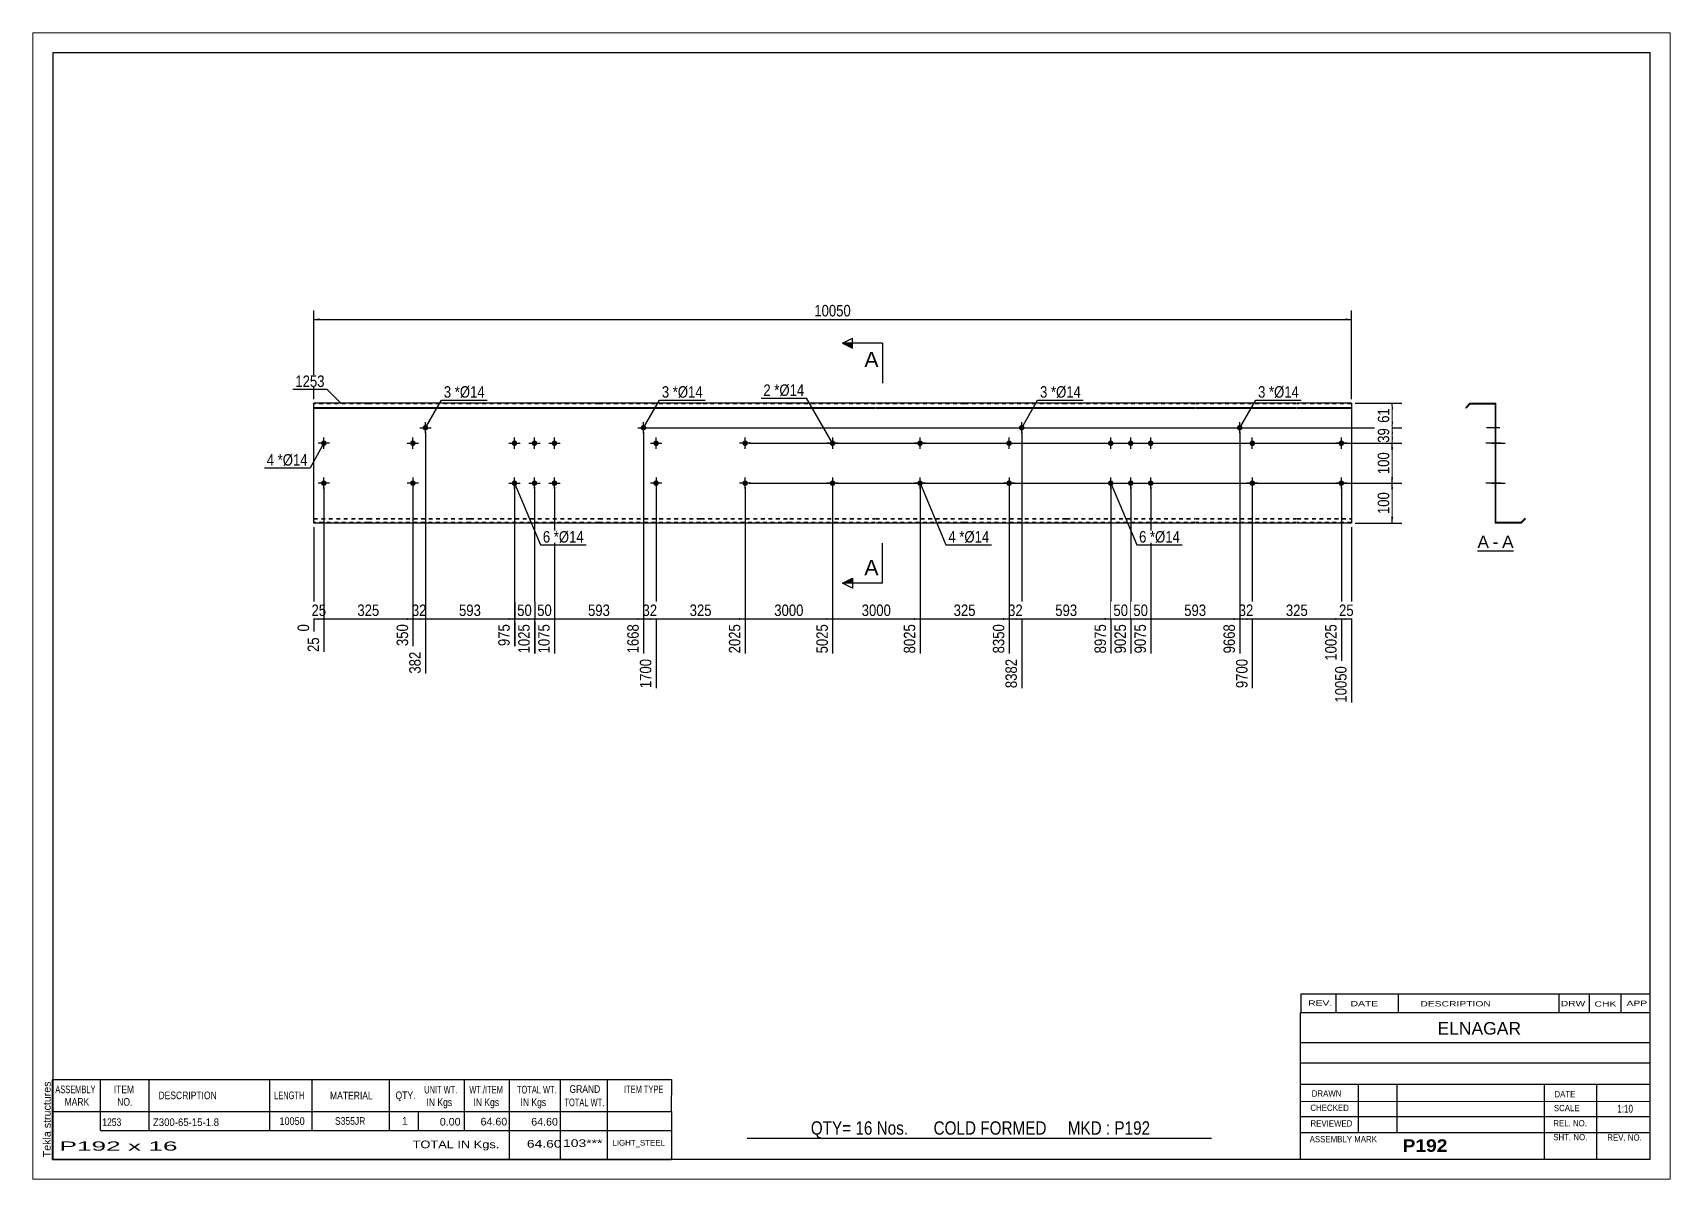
# Paper-space layout 'Layout1' of a CAD drawing. Header units: millimetres. Extents: x 0 to 410, y 0 to 287.
# The model-space entities are those that its viewports show. They can reach past a viewport. Long polylines and large blocks are cut down to what shows.
import ezdxf

# ---------------------------------------------------------------- set-up
doc = ezdxf.new("R2010")
doc.units = ezdxf.units.MM
doc.linetypes.add('DXK_LINE_DOT1', pattern=[1.8814, 0.9407, -0.9407])
doc.layers.add('Viewport layer', color=7, linetype='Continuous', plot=False)
doc.styles.add('Arial', font='ARIAL.TTF', dxfattribs={"height": 0.2})
doc.styles.add('Arial Bold', font='ARIALBD.TTF', dxfattribs={"height": 0.2})
doc.styles.add('Arial Narrow', font='ARIALN.TTF', dxfattribs={"height": 0.2})

# ---------------------------------------------------------------- blocks, each defined once
blk = doc.blocks.new('Unknown-629097293-2005')
at = {"color": 5, "linetype": 'Continuous'}
for p, q in [((334.62, 102.75), (-65.38, 102.75)), ((-65.38, 102.75), (-65.38, -174.25)), ((334.62, -174.25), (334.62, 102.75)), ((-65.38, -174.25), (334.62, -174.25))]:
    blk.add_line(p, q, dxfattribs=at)
at = {"color": 174, "linetype": 'Continuous', "style": 'Arial'}
blk.add_text('Tekla structures', height=1.9102, rotation=90, dxfattribs=at).set_placement((-65.88, -173.75))
blk = doc.blocks.new('Unknown-629097293-12 - 1227')
at = {"color": 7, "linetype": 'Continuous'}
blk.add_line((291.36, -21.95), (300.39, -21.95), dxfattribs=at)
at = {"color": 0, "linetype": 'Continuous'}
blk.add_wipeout([(294.2, -21.2), (294.2, -18), (291.36, -18), (291.36, -21.2)], dxfattribs=at)
blk.add_wipeout([(296.58, -21.2), (296.58, -18), (295.16, -18), (295.16, -21.2)], dxfattribs=at)
at = {"color": 96, "linetype": 'Continuous', "style": 'Arial'}
blk.add_text('A', height=3.06, dxfattribs=at).set_placement((291.36, -21.2))
at = {"color": 0, "linetype": 'Continuous'}
blk.add_wipeout([(300.39, -21.2), (300.39, -18), (297.54, -18), (297.54, -21.2)], dxfattribs=at)
at = {"color": 96, "linetype": 'Continuous', "style": 'Arial'}
for s, p in [('-', (295.16, -21.2)), ('A', (297.54, -21.2))]:
    blk.add_text(s, height=3.06, dxfattribs=at).set_placement(p)
blk = doc.blocks.new('Bolt-629097293-1207 - 1201')
at = {"linetype": 'Continuous'}
blk.add_hatch(color=3, dxfattribs=at).paths.add_polyline_path([(173.38, 5, -1), (174.78, 5, -1)])
at = {"color": 3, "linetype": 'Continuous'}
for p, q in [((172.68, 5), (175.48, 5)), ((174.08, 3.6), (174.08, 6.4))]:
    blk.add_line(p, q, dxfattribs=at)
blk = doc.blocks.new('Bolt-629097293-1215 - 1201')
at = {"linetype": 'Continuous'}
for points in [[(130.58, 5, -1), (129.18, 5, -1)], [(130.58, -5, -1), (129.18, -5, -1)]]:
    blk.add_hatch(color=3, dxfattribs=at).paths.add_polyline_path(points)
at = {"color": 3, "linetype": 'Continuous'}
for p, q in [((131.28, 5), (128.48, 5)), ((129.88, 6.4), (129.88, 3.6)), ((129.88, -3.6), (129.88, -6.4)), ((131.28, -5), (128.48, -5))]:
    blk.add_line(p, q, dxfattribs=at)
blk = doc.blocks.new('Part-629097293-1204 - 1201')
at = {"color": 2, "linetype": 'Continuous'}
for p, q in [((0, -15), (0, 15)), ((13.6, 15), (0, 15)), ((0, 13.94), (13.6, 13.94)), ((0, 13.81), (13.6, 13.81)), ((39.05, 15), (13.7, 15)), ((13.7, 13.94), (39.05, 13.94)), ((13.7, 13.81), (39.05, 13.81)), ((71.34, 15), (39.15, 15)), ((39.15, 13.94), (71.34, 13.94)), ((39.15, 13.81), (71.34, 13.81)), ((96.79, 15), (71.44, 15)), ((71.44, 13.94), (96.79, 13.94)), ((71.44, 13.81), (96.79, 13.81)), ((119.08, 15), (96.89, 15)), ((96.89, 13.94), (119.08, 13.94)), ((96.89, 13.81), (119.08, 13.81)), ((140.58, 15), (119.18, 15)), ((119.18, 13.94), (140.58, 13.94)), ((119.18, 13.81), (140.58, 13.81)), ((162.88, 15), (140.68, 15)), ((140.68, 13.94), (162.88, 13.94)), ((140.68, 13.81), (162.88, 13.81)), ((188.33, 15), (162.98, 15)), ((162.98, 13.94), (188.33, 13.94)), ((162.98, 13.81), (188.33, 13.81)), ((220.62, 15), (188.43, 15)), ((188.43, 13.94), (220.62, 13.94)), ((188.43, 13.81), (220.62, 13.81)), ((246.07, 15), (220.72, 15)), ((220.72, 13.94), (246.07, 13.94)), ((220.72, 13.81), (246.07, 13.81)), ((259.77, 15), (246.17, 15)), ((246.17, 13.94), (259.77, 13.94)), ((246.17, 13.81), (259.77, 13.81)), ((259.77, 15), (259.77, 13.94)), ((259.77, 13.94), (259.77, -15)), ((13.6, -15), (0, -15)), ((39.05, -15), (13.7, -15)), ((71.34, -15), (39.15, -15)), ((96.79, -15), (71.44, -15)), ((119.08, -15), (96.89, -15)), ((140.58, -15), (119.18, -15)), ((162.88, -15), (140.68, -15)), ((188.33, -15), (162.98, -15)), ((220.62, -15), (188.43, -15)), ((246.07, -15), (220.72, -15)), ((259.77, -15), (246.17, -15))]:
    blk.add_line(p, q, dxfattribs=at)
at = {"color": 7, "linetype": 'DXK_LINE_DOT1'}
for p, q in [((13.6, 14.82), (0, 14.82)), ((39.05, 14.82), (13.7, 14.82)), ((71.34, 14.82), (39.15, 14.82)), ((96.79, 14.82), (71.44, 14.82)), ((119.08, 14.82), (96.89, 14.82)), ((140.58, 14.82), (119.18, 14.82)), ((162.88, 14.82), (140.68, 14.82)), ((188.33, 14.82), (162.98, 14.82)), ((220.62, 14.82), (188.43, 14.82)), ((246.07, 14.82), (220.72, 14.82)), ((259.77, 14.82), (246.17, 14.82)), ((0, -13.81), (13.6, -13.81)), ((0, -13.94), (13.6, -13.94)), ((13.6, -14.82), (0, -14.82)), ((13.7, -13.81), (39.05, -13.81)), ((13.7, -13.94), (39.05, -13.94)), ((39.05, -14.82), (13.7, -14.82)), ((39.15, -13.81), (71.34, -13.81)), ((39.15, -13.94), (71.34, -13.94)), ((71.34, -14.82), (39.15, -14.82)), ((71.44, -13.81), (96.79, -13.81)), ((71.44, -13.94), (96.79, -13.94)), ((96.79, -14.82), (71.44, -14.82)), ((96.89, -13.81), (119.08, -13.81)), ((96.89, -13.94), (119.08, -13.94)), ((119.08, -14.82), (96.89, -14.82)), ((119.18, -13.81), (140.58, -13.81)), ((119.18, -13.94), (140.58, -13.94)), ((140.58, -14.82), (119.18, -14.82)), ((140.68, -13.81), (162.88, -13.81)), ((140.68, -13.94), (162.88, -13.94)), ((162.88, -14.82), (140.68, -14.82)), ((162.98, -13.81), (188.33, -13.81)), ((162.98, -13.94), (188.33, -13.94)), ((188.33, -14.82), (162.98, -14.82)), ((188.43, -13.81), (220.62, -13.81)), ((188.43, -13.94), (220.62, -13.94)), ((220.62, -14.82), (188.43, -14.82)), ((220.72, -13.81), (246.07, -13.81)), ((220.72, -13.94), (246.07, -13.94)), ((246.07, -14.82), (220.72, -14.82)), ((246.17, -13.81), (259.77, -13.81)), ((246.17, -13.94), (259.77, -13.94)), ((259.77, -14.82), (246.17, -14.82))]:
    blk.add_line(p, q, dxfattribs=at)
blk = doc.blocks.new('Bolt-629097293-1205 - 1201')
at = {"linetype": 'Continuous'}
for points in [[(198.83, 5, -1), (200.23, 5, -1)], [(203.83, 5, -1), (205.23, 5, -1)], [(208.83, 5, -1), (210.23, 5, -1)], [(198.83, -5, -1), (200.23, -5, -1)], [(203.83, -5, -1), (205.23, -5, -1)], [(208.83, -5, -1), (210.23, -5, -1)]]:
    blk.add_hatch(color=3, dxfattribs=at).paths.add_polyline_path(points)
at = {"color": 3, "linetype": 'Continuous'}
for p, q in [((198.13, 5), (200.93, 5)), ((199.53, 3.6), (199.53, 6.4)), ((203.13, 5), (205.93, 5)), ((204.53, 3.6), (204.53, 6.4)), ((208.13, 5), (210.93, 5)), ((209.53, 3.6), (209.53, 6.4)), ((199.53, -6.4), (199.53, -3.6)), ((204.53, -6.4), (204.53, -3.6)), ((209.53, -6.4), (209.53, -3.6)), ((198.13, -5), (200.93, -5)), ((203.13, -5), (205.93, -5)), ((208.13, -5), (210.93, -5))]:
    blk.add_line(p, q, dxfattribs=at)
blk = doc.blocks.new('Bolt-629097293-1206 - 1201')
at = {"linetype": 'Continuous'}
blk.add_hatch(color=3, dxfattribs=at).paths.add_polyline_path([(174.78, -5, -1), (173.38, -5, -1)])
at = {"color": 3, "linetype": 'Continuous'}
for p, q in [((174.08, -3.6), (174.08, -6.4)), ((175.48, -5), (172.68, -5))]:
    blk.add_line(p, q, dxfattribs=at)
blk = doc.blocks.new('Bolt-629097293-1208 - 1201')
at = {"linetype": 'Continuous'}
blk.add_hatch(color=3, dxfattribs=at).paths.add_polyline_path([(231.12, 8.88, -1), (232.52, 8.88, -1)])
at = {"color": 3, "linetype": 'Continuous'}
for p, q in [((230.42, 8.88), (233.22, 8.88)), ((231.82, 7.48), (231.82, 10.28))]:
    blk.add_line(p, q, dxfattribs=at)
blk = doc.blocks.new('Bolt-629097293-1209 - 1201')
at = {"linetype": 'Continuous'}
blk.add_hatch(color=3, dxfattribs=at).paths.add_polyline_path([(176.53, 8.88, -1), (177.93, 8.88, -1)])
at = {"color": 3, "linetype": 'Continuous'}
for p, q in [((175.83, 8.88), (178.63, 8.88)), ((177.23, 7.48), (177.23, 10.28))]:
    blk.add_line(p, q, dxfattribs=at)
blk = doc.blocks.new('Bolt-629097293-1210 - 1201')
at = {"linetype": 'Continuous'}
for points in [[(49.54, 5, -1), (50.94, 5, -1)], [(54.54, 5, -1), (55.94, 5, -1)], [(59.54, 5, -1), (60.94, 5, -1)], [(49.54, -5, -1), (50.94, -5, -1)], [(54.54, -5, -1), (55.94, -5, -1)], [(59.54, -5, -1), (60.94, -5, -1)]]:
    blk.add_hatch(color=3, dxfattribs=at).paths.add_polyline_path(points)
at = {"color": 3, "linetype": 'Continuous'}
for p, q in [((48.84, 5), (51.64, 5)), ((50.24, 3.6), (50.24, 6.4)), ((53.84, 5), (56.64, 5)), ((55.24, 3.6), (55.24, 6.4)), ((58.84, 5), (61.64, 5)), ((60.24, 3.6), (60.24, 6.4)), ((50.24, -6.4), (50.24, -3.6)), ((55.24, -6.4), (55.24, -3.6)), ((60.24, -6.4), (60.24, -3.6)), ((48.84, -5), (51.64, -5)), ((53.84, -5), (56.64, -5)), ((58.84, -5), (61.64, -5))]:
    blk.add_line(p, q, dxfattribs=at)
blk = doc.blocks.new('Bolt-629097293-1211 - 1201')
at = {"linetype": 'Continuous'}
blk.add_hatch(color=3, dxfattribs=at).paths.add_polyline_path([(25.49, -5, -1), (24.09, -5, -1)])
at = {"color": 3, "linetype": 'Continuous'}
for p, q in [((24.79, -3.6), (24.79, -6.4)), ((26.19, -5), (23.39, -5))]:
    blk.add_line(p, q, dxfattribs=at)
blk = doc.blocks.new('Bolt-629097293-1212 - 1201')
at = {"linetype": 'Continuous'}
blk.add_hatch(color=3, dxfattribs=at).paths.add_polyline_path([(24.09, 5, -1), (25.49, 5, -1)])
at = {"color": 3, "linetype": 'Continuous'}
for p, q in [((23.39, 5), (26.19, 5)), ((24.79, 3.6), (24.79, 6.4))]:
    blk.add_line(p, q, dxfattribs=at)
blk = doc.blocks.new('Bolt-629097293-1213 - 1201')
at = {"linetype": 'Continuous'}
blk.add_hatch(color=3, dxfattribs=at).paths.add_polyline_path([(81.84, 8.88, -1), (83.24, 8.88, -1)])
at = {"color": 3, "linetype": 'Continuous'}
for p, q in [((81.14, 8.88), (83.94, 8.88)), ((82.54, 7.48), (82.54, 10.28))]:
    blk.add_line(p, q, dxfattribs=at)
blk = doc.blocks.new('Bolt-629097293-1214 - 1201')
at = {"linetype": 'Continuous'}
blk.add_hatch(color=3, dxfattribs=at).paths.add_polyline_path([(27.25, 8.88, -1), (28.65, 8.88, -1)])
at = {"color": 3, "linetype": 'Continuous'}
for p, q in [((26.55, 8.88), (29.35, 8.88)), ((27.95, 7.48), (27.95, 10.28))]:
    blk.add_line(p, q, dxfattribs=at)
blk = doc.blocks.new('Bolt-629097293-1216 - 1201')
at = {"linetype": 'Continuous'}
blk.add_hatch(color=3, dxfattribs=at).paths.add_polyline_path([(84.99, 5, -1), (86.39, 5, -1)])
at = {"color": 3, "linetype": 'Continuous'}
for p, q in [((84.29, 5), (87.09, 5)), ((85.69, 3.6), (85.69, 6.4))]:
    blk.add_line(p, q, dxfattribs=at)
blk = doc.blocks.new('Bolt-629097293-1217 - 1201')
at = {"linetype": 'Continuous'}
blk.add_hatch(color=3, dxfattribs=at).paths.add_polyline_path([(86.39, -5, -1), (84.99, -5, -1)])
at = {"color": 3, "linetype": 'Continuous'}
for p, q in [((85.69, -3.6), (85.69, -6.4)), ((87.09, -5), (84.29, -5))]:
    blk.add_line(p, q, dxfattribs=at)
blk = doc.blocks.new('Bolt-629097293-1218 - 1201')
at = {"linetype": 'Continuous'}
for points in [[(1.8, 5, -1), (3.2, 5, -1)], [(107.29, 5, -1), (108.69, 5, -1)]]:
    blk.add_hatch(color=3, dxfattribs=at).paths.add_polyline_path(points)
at = {"color": 3, "linetype": 'Continuous'}
for p, q in [((3.9, 5), (1.1, 5)), ((2.5, 3.6), (2.5, 6.4)), ((109.39, 5), (106.59, 5)), ((107.99, 3.6), (107.99, 6.4))]:
    blk.add_line(p, q, dxfattribs=at)
blk = doc.blocks.new('Bolt-629097293-1219 - 1201')
at = {"linetype": 'Continuous'}
for points in [[(1.8, -5, -1), (3.2, -5, -1)], [(107.29, -5, -1), (108.69, -5, -1)]]:
    blk.add_hatch(color=3, dxfattribs=at).paths.add_polyline_path(points)
at = {"color": 3, "linetype": 'Continuous'}
for p, q in [((2.5, -6.4), (2.5, -3.6)), ((107.99, -6.4), (107.99, -3.6)), ((3.9, -5), (1.1, -5)), ((109.39, -5), (106.59, -5))]:
    blk.add_line(p, q, dxfattribs=at)
blk = doc.blocks.new('Bolt-629097293-1220 - 1201')
at = {"linetype": 'Continuous'}
blk.add_hatch(color=3, dxfattribs=at).paths.add_polyline_path([(234.28, 5, -1), (235.68, 5, -1)])
at = {"color": 3, "linetype": 'Continuous'}
for p, q in [((233.58, 5), (236.38, 5)), ((234.98, 3.6), (234.98, 6.4))]:
    blk.add_line(p, q, dxfattribs=at)
blk = doc.blocks.new('Bolt-629097293-1221 - 1201')
at = {"linetype": 'Continuous'}
blk.add_hatch(color=3, dxfattribs=at).paths.add_polyline_path([(235.68, -5, -1), (234.28, -5, -1)])
at = {"color": 3, "linetype": 'Continuous'}
for p, q in [((234.98, -3.6), (234.98, -6.4)), ((236.38, -5), (233.58, -5))]:
    blk.add_line(p, q, dxfattribs=at)
blk = doc.blocks.new('Bolt-629097293-1222 - 1201')
at = {"linetype": 'Continuous'}
for points in [[(151.08, 5, -1), (152.48, 5, -1)], [(256.57, 5, -1), (257.97, 5, -1)]]:
    blk.add_hatch(color=3, dxfattribs=at).paths.add_polyline_path(points)
at = {"color": 3, "linetype": 'Continuous'}
for p, q in [((153.18, 5), (150.38, 5)), ((151.78, 3.6), (151.78, 6.4)), ((258.67, 5), (255.87, 5)), ((257.27, 3.6), (257.27, 6.4))]:
    blk.add_line(p, q, dxfattribs=at)
blk = doc.blocks.new('Bolt-629097293-1223 - 1201')
at = {"linetype": 'Continuous'}
for points in [[(151.08, -5, -1), (152.48, -5, -1)], [(256.57, -5, -1), (257.97, -5, -1)]]:
    blk.add_hatch(color=3, dxfattribs=at).paths.add_polyline_path(points)
at = {"color": 3, "linetype": 'Continuous'}
for p, q in [((151.78, -6.4), (151.78, -3.6)), ((257.27, -6.4), (257.27, -3.6)), ((153.18, -5), (150.38, -5)), ((258.67, -5), (255.87, -5))]:
    blk.add_line(p, q, dxfattribs=at)
blk = doc.blocks.new('Bolt-629097293-1232 - 1227')
at = {"linetype": 'Continuous'}
blk.add_hatch(color=3, dxfattribs=at).paths.add_polyline_path([(295.78, 9.58), (295.78, 8.18), (295.96, 8.18), (295.96, 9.58)])
at = {"color": 3, "linetype": 'Continuous'}
for p, q in [((296.91, 8.88), (293.61, 8.88)), ((295.96, 9.58), (295.78, 9.58)), ((295.96, 8.18), (295.78, 8.18))]:
    blk.add_line(p, q, dxfattribs=at)
blk = doc.blocks.new('Part-629097293-1228 - 1227')
at = {"color": 2, "linetype": 'Continuous'}
for p, q in [((289.46, 15), (288.4, 13.94)), ((288.4, 13.94), (288.53, 13.81)), ((288.53, 13.81), (289.54, 14.82)), ((289.46, 15), (295.96, 15)), ((289.54, 14.82), (295.78, 14.82)), ((295.78, 14.82), (295.78, -15)), ((295.96, -14.82), (295.96, 15)), ((302.28, -15), (295.78, -15)), ((302.21, -14.82), (295.96, -14.82)), ((303.21, -13.81), (302.21, -14.82)), ((302.28, -15), (303.34, -13.94)), ((303.34, -13.94), (303.21, -13.81))]:
    blk.add_line(p, q, dxfattribs=at)
blk = doc.blocks.new('Bolt-629097293-1229 - 1227')
at = {"linetype": 'Continuous'}
for points in [[(295.78, 5.7), (295.78, 4.3), (295.96, 4.3), (295.96, 5.7)], [(295.78, 5.7), (295.78, 4.3), (295.96, 4.3), (295.96, 5.7)], [(295.78, 5.7), (295.78, 4.3), (295.96, 4.3), (295.96, 5.7)], [(295.78, -4.3), (295.78, -5.7), (295.96, -5.7), (295.96, -4.3)], [(295.78, -4.3), (295.78, -5.7), (295.96, -5.7), (295.96, -4.3)], [(295.78, -4.3), (295.78, -5.7), (295.96, -5.7), (295.96, -4.3)]]:
    blk.add_hatch(color=3, dxfattribs=at).paths.add_polyline_path(points)
at = {"color": 3, "linetype": 'Continuous'}
for p, q in [((297.26, 5), (293.46, 5)), ((297.26, 5), (293.46, 5)), ((297.26, 5), (293.46, 5)), ((295.96, 5.7), (295.78, 5.7)), ((295.96, 5.7), (295.78, 5.7)), ((295.96, 5.7), (295.78, 5.7)), ((295.96, 4.3), (295.78, 4.3)), ((295.96, 4.3), (295.78, 4.3)), ((295.96, 4.3), (295.78, 4.3)), ((297.26, -5), (293.46, -5)), ((297.26, -5), (293.46, -5)), ((297.26, -5), (293.46, -5)), ((295.96, -4.3), (295.78, -4.3)), ((295.96, -4.3), (295.78, -4.3)), ((295.96, -4.3), (295.78, -4.3)), ((295.96, -5.7), (295.78, -5.7)), ((295.96, -5.7), (295.78, -5.7)), ((295.96, -5.7), (295.78, -5.7))]:
    blk.add_line(p, q, dxfattribs=at)
blk = doc.blocks.new('Bolt-629097293-1230 - 1227')
at = {"linetype": 'Continuous'}
blk.add_hatch(color=3, dxfattribs=at).paths.add_polyline_path([(295.96, -5.7), (295.96, -4.3), (295.78, -4.3), (295.78, -5.7)])
at = {"color": 3, "linetype": 'Continuous'}
for p, q in [((295.96, -4.3), (295.78, -4.3)), ((296.76, -5), (295.78, -5)), ((295.96, -5.7), (295.78, -5.7))]:
    blk.add_line(p, q, dxfattribs=at)
blk = doc.blocks.new('Bolt-629097293-1231 - 1227')
at = {"linetype": 'Continuous'}
blk.add_hatch(color=3, dxfattribs=at).paths.add_polyline_path([(295.78, 5.7), (295.78, 4.3), (295.96, 4.3), (295.96, 5.7)])
at = {"color": 3, "linetype": 'Continuous'}
for p, q in [((296.91, 5), (293.61, 5)), ((295.96, 5.7), (295.78, 5.7)), ((295.96, 4.3), (295.78, 4.3))]:
    blk.add_line(p, q, dxfattribs=at)
blk = doc.blocks.new('Bolt-629097293-1233 - 1227')
at = {"linetype": 'Continuous'}
blk.add_hatch(color=3, dxfattribs=at).paths.add_polyline_path([(295.78, 9.58), (295.78, 8.18), (295.96, 8.18), (295.96, 9.58)])
at = {"color": 3, "linetype": 'Continuous'}
for p, q in [((296.91, 8.88), (293.61, 8.88)), ((295.96, 9.58), (295.78, 9.58)), ((295.96, 8.18), (295.78, 8.18))]:
    blk.add_line(p, q, dxfattribs=at)
blk = doc.blocks.new('Bolt-629097293-1234 - 1227')
at = {"linetype": 'Continuous'}
for points in [[(295.78, 5.7), (295.78, 4.3), (295.96, 4.3), (295.96, 5.7)], [(295.78, 5.7), (295.78, 4.3), (295.96, 4.3), (295.96, 5.7)], [(295.78, 5.7), (295.78, 4.3), (295.96, 4.3), (295.96, 5.7)], [(295.78, -4.3), (295.78, -5.7), (295.96, -5.7), (295.96, -4.3)], [(295.78, -4.3), (295.78, -5.7), (295.96, -5.7), (295.96, -4.3)], [(295.78, -4.3), (295.78, -5.7), (295.96, -5.7), (295.96, -4.3)]]:
    blk.add_hatch(color=3, dxfattribs=at).paths.add_polyline_path(points)
at = {"color": 3, "linetype": 'Continuous'}
for p, q in [((297.26, 5), (293.46, 5)), ((297.26, 5), (293.46, 5)), ((297.26, 5), (293.46, 5)), ((295.96, 5.7), (295.78, 5.7)), ((295.96, 5.7), (295.78, 5.7)), ((295.96, 5.7), (295.78, 5.7)), ((295.96, 4.3), (295.78, 4.3)), ((295.96, 4.3), (295.78, 4.3)), ((295.96, 4.3), (295.78, 4.3)), ((297.26, -5), (293.46, -5)), ((297.26, -5), (293.46, -5)), ((297.26, -5), (293.46, -5)), ((295.96, -4.3), (295.78, -4.3)), ((295.96, -4.3), (295.78, -4.3)), ((295.96, -4.3), (295.78, -4.3)), ((295.96, -5.7), (295.78, -5.7)), ((295.96, -5.7), (295.78, -5.7)), ((295.96, -5.7), (295.78, -5.7))]:
    blk.add_line(p, q, dxfattribs=at)
blk = doc.blocks.new('Bolt-629097293-1235 - 1227')
at = {"linetype": 'Continuous'}
blk.add_hatch(color=3, dxfattribs=at).paths.add_polyline_path([(295.96, -5.7), (295.96, -4.3), (295.78, -4.3), (295.78, -5.7)])
at = {"color": 3, "linetype": 'Continuous'}
for p, q in [((295.96, -4.3), (295.78, -4.3)), ((296.76, -5), (295.78, -5)), ((295.96, -5.7), (295.78, -5.7))]:
    blk.add_line(p, q, dxfattribs=at)
blk = doc.blocks.new('Bolt-629097293-1236 - 1227')
at = {"linetype": 'Continuous'}
blk.add_hatch(color=3, dxfattribs=at).paths.add_polyline_path([(295.78, 5.7), (295.78, 4.3), (295.96, 4.3), (295.96, 5.7)])
at = {"color": 3, "linetype": 'Continuous'}
for p, q in [((296.91, 5), (293.61, 5)), ((295.96, 5.7), (295.78, 5.7)), ((295.96, 4.3), (295.78, 4.3))]:
    blk.add_line(p, q, dxfattribs=at)
blk = doc.blocks.new('Bolt-629097293-1237 - 1227')
at = {"linetype": 'Continuous'}
blk.add_hatch(color=3, dxfattribs=at).paths.add_polyline_path([(295.78, 9.58), (295.78, 8.18), (295.96, 8.18), (295.96, 9.58)])
at = {"color": 3, "linetype": 'Continuous'}
for p, q in [((296.91, 8.88), (293.61, 8.88)), ((295.96, 9.58), (295.78, 9.58)), ((295.96, 8.18), (295.78, 8.18))]:
    blk.add_line(p, q, dxfattribs=at)
blk = doc.blocks.new('Bolt-629097293-1238 - 1227')
at = {"linetype": 'Continuous'}
blk.add_hatch(color=3, dxfattribs=at).paths.add_polyline_path([(295.78, 9.58), (295.78, 8.18), (295.96, 8.18), (295.96, 9.58)])
at = {"color": 3, "linetype": 'Continuous'}
for p, q in [((296.91, 8.88), (293.61, 8.88)), ((295.96, 9.58), (295.78, 9.58)), ((295.96, 8.18), (295.78, 8.18))]:
    blk.add_line(p, q, dxfattribs=at)
blk = doc.blocks.new('Bolt-629097293-1239 - 1227')
at = {"linetype": 'Continuous'}
for points in [[(295.96, 4.3), (295.96, 5.7), (295.78, 5.7), (295.78, 4.3)], [(295.96, -5.7), (295.96, -4.3), (295.78, -4.3), (295.78, -5.7)]]:
    blk.add_hatch(color=3, dxfattribs=at).paths.add_polyline_path(points)
at = {"color": 3, "linetype": 'Continuous'}
for p, q in [((295.96, 5), (293.78, 5)), ((295.96, 5.7), (295.78, 5.7)), ((295.96, 4.3), (295.78, 4.3)), ((295.96, -5), (293.78, -5)), ((295.96, -4.3), (295.78, -4.3)), ((295.96, -5.7), (295.78, -5.7))]:
    blk.add_line(p, q, dxfattribs=at)
blk = doc.blocks.new('Bolt-629097293-1240 - 1227')
at = {"linetype": 'Continuous'}
blk.add_hatch(color=3, dxfattribs=at).paths.add_polyline_path([(295.78, 5.7), (295.78, 4.3), (295.96, 4.3), (295.96, 5.7)])
at = {"color": 3, "linetype": 'Continuous'}
for p, q in [((296.91, 5), (293.61, 5)), ((295.96, 5.7), (295.78, 5.7)), ((295.96, 4.3), (295.78, 4.3))]:
    blk.add_line(p, q, dxfattribs=at)
blk = doc.blocks.new('Bolt-629097293-1241 - 1227')
at = {"linetype": 'Continuous'}
blk.add_hatch(color=3, dxfattribs=at).paths.add_polyline_path([(295.96, -5.7), (295.96, -4.3), (295.78, -4.3), (295.78, -5.7)])
at = {"color": 3, "linetype": 'Continuous'}
for p, q in [((295.96, -4.3), (295.78, -4.3)), ((296.76, -5), (295.78, -5)), ((295.96, -5.7), (295.78, -5.7))]:
    blk.add_line(p, q, dxfattribs=at)
blk = doc.blocks.new('Bolt-629097293-1242 - 1227')
at = {"linetype": 'Continuous'}
blk.add_hatch(color=3, dxfattribs=at).paths.add_polyline_path([(295.78, 5.7), (295.78, 4.3), (295.96, 4.3), (295.96, 5.7)])
blk.add_hatch(color=3, dxfattribs=at).paths.add_polyline_path([(295.78, 5.7), (295.78, 4.3), (295.96, 4.3), (295.96, 5.7)])
at = {"color": 3, "linetype": 'Continuous'}
for p, q in [((294.98, 5), (298.28, 5)), ((294.98, 5), (298.28, 5)), ((295.78, 5.7), (295.96, 5.7)), ((295.78, 5.7), (295.96, 5.7)), ((295.78, 4.3), (295.96, 4.3)), ((295.78, 4.3), (295.96, 4.3))]:
    blk.add_line(p, q, dxfattribs=at)
blk = doc.blocks.new('Bolt-629097293-1243 - 1227')
at = {"linetype": 'Continuous'}
blk.add_hatch(color=3, dxfattribs=at).paths.add_polyline_path([(295.78, -4.3), (295.78, -5.7), (295.96, -5.7), (295.96, -4.3)])
blk.add_hatch(color=3, dxfattribs=at).paths.add_polyline_path([(295.78, -4.3), (295.78, -5.7), (295.96, -5.7), (295.96, -4.3)])
at = {"color": 3, "linetype": 'Continuous'}
for p, q in [((294.98, -5), (298.28, -5)), ((294.98, -5), (298.28, -5)), ((295.78, -4.3), (295.96, -4.3)), ((295.78, -4.3), (295.96, -4.3)), ((295.78, -5.7), (295.96, -5.7)), ((295.78, -5.7), (295.96, -5.7))]:
    blk.add_line(p, q, dxfattribs=at)
blk = doc.blocks.new('Bolt-629097293-1244 - 1227')
at = {"linetype": 'Continuous'}
blk.add_hatch(color=3, dxfattribs=at).paths.add_polyline_path([(295.78, 5.7), (295.78, 4.3), (295.96, 4.3), (295.96, 5.7)])
at = {"color": 3, "linetype": 'Continuous'}
for p, q in [((296.91, 5), (293.61, 5)), ((295.96, 5.7), (295.78, 5.7)), ((295.96, 4.3), (295.78, 4.3))]:
    blk.add_line(p, q, dxfattribs=at)
blk = doc.blocks.new('Bolt-629097293-1245 - 1227')
at = {"linetype": 'Continuous'}
blk.add_hatch(color=3, dxfattribs=at).paths.add_polyline_path([(295.96, -5.7), (295.96, -4.3), (295.78, -4.3), (295.78, -5.7)])
at = {"color": 3, "linetype": 'Continuous'}
for p, q in [((295.96, -4.3), (295.78, -4.3)), ((296.76, -5), (295.78, -5)), ((295.96, -5.7), (295.78, -5.7))]:
    blk.add_line(p, q, dxfattribs=at)
blk = doc.blocks.new('Bolt-629097293-1246 - 1227')
at = {"linetype": 'Continuous'}
blk.add_hatch(color=3, dxfattribs=at).paths.add_polyline_path([(295.78, 5.7), (295.78, 4.3), (295.96, 4.3), (295.96, 5.7)])
blk.add_hatch(color=3, dxfattribs=at).paths.add_polyline_path([(295.78, 5.7), (295.78, 4.3), (295.96, 4.3), (295.96, 5.7)])
at = {"color": 3, "linetype": 'Continuous'}
for p, q in [((294.98, 5), (298.28, 5)), ((294.98, 5), (298.28, 5)), ((295.78, 5.7), (295.96, 5.7)), ((295.78, 5.7), (295.96, 5.7)), ((295.78, 4.3), (295.96, 4.3)), ((295.78, 4.3), (295.96, 4.3))]:
    blk.add_line(p, q, dxfattribs=at)
blk = doc.blocks.new('Bolt-629097293-1247 - 1227')
at = {"linetype": 'Continuous'}
blk.add_hatch(color=3, dxfattribs=at).paths.add_polyline_path([(295.78, -4.3), (295.78, -5.7), (295.96, -5.7), (295.96, -4.3)])
blk.add_hatch(color=3, dxfattribs=at).paths.add_polyline_path([(295.78, -4.3), (295.78, -5.7), (295.96, -5.7), (295.96, -4.3)])
at = {"color": 3, "linetype": 'Continuous'}
for p, q in [((294.98, -5), (298.28, -5)), ((294.98, -5), (298.28, -5)), ((295.78, -4.3), (295.96, -4.3)), ((295.78, -4.3), (295.96, -4.3)), ((295.78, -5.7), (295.96, -5.7)), ((295.78, -5.7), (295.96, -5.7))]:
    blk.add_line(p, q, dxfattribs=at)
blk = doc.blocks.new('StraightDimension-629097293-1271 - 1201')
at = {"linetype": 'Continuous'}
blk.add_hatch(color=7, dxfattribs=at).paths.add_polyline_path([(150.28, -38.75), (151.78, -39), (150.28, -39.25)])
at = {"color": 7, "linetype": 'Continuous'}
for p, q in [((129.88, -6), (129.88, -47.61)), ((151.78, -6), (151.78, -47.61)), ((129.88, -39), (151.78, -39))]:
    blk.add_line(p, q, dxfattribs=at)
at = {"color": 0}
blk.add_wipeout([(145.09, -38.85), (145.09, -34.65), (136.58, -34.65), (136.58, -38.85)], dxfattribs=at)
at = {"color": 3, "style": 'Arial Narrow'}
blk.add_text('3000', height=2.863, dxfattribs=at).set_placement((137.18, -38.25))
at = {"color": 0, "linetype": 'Continuous'}
blk.add_wipeout([(151.18, -39.7), (146.98, -39.7), (146.98, -48.21), (151.18, -48.21)], dxfattribs=at)
at = {"color": 3, "linetype": 'Continuous', "style": 'Arial Narrow'}
blk.add_text('8025', height=2.863, rotation=90.0002, dxfattribs=at).set_placement((150.58, -47.61))
blk = doc.blocks.new('StraightDimension-629097293-1279 - 1201')
at = {"linetype": 'Continuous'}
blk.add_hatch(color=7, dxfattribs=at).paths.add_polyline_path([(26.45, -38.75), (27.95, -39), (26.45, -39.25)])
at = {"color": 7, "linetype": 'Continuous'}
for p, q in [((27.95, 7.88), (27.95, -52.68)), ((24.79, -6), (24.79, -45.78)), ((24.79, -39), (27.95, -39))]:
    blk.add_line(p, q, dxfattribs=at)
at = {"color": 0}
blk.add_wipeout([(28.8, -38.85), (28.8, -34.65), (23.94, -34.65), (23.94, -38.85)], dxfattribs=at)
at = {"color": 0, "linetype": 'Continuous'}
blk.add_wipeout([(27.35, -46.6), (23.15, -46.6), (23.15, -53.28), (27.35, -53.28)], dxfattribs=at)
at = {"color": 3, "style": 'Arial Narrow'}
blk.add_text('32', height=2.863, dxfattribs=at).set_placement((24.54, -38.25))
at = {"color": 3, "linetype": 'Continuous', "style": 'Arial Narrow'}
blk.add_text('382', height=2.863, rotation=90.0002, dxfattribs=at).set_placement((26.75, -52.68))
blk = doc.blocks.new('StraightDimension-629097293-1268 - 1201')
at = {"linetype": 'Continuous'}
blk.add_hatch(color=7, dxfattribs=at).paths.add_polyline_path([(198.03, -38.75), (199.53, -39), (198.03, -39.25)])
at = {"color": 7, "linetype": 'Continuous'}
for p, q in [((177.23, 7.88), (177.23, -56.31)), ((199.53, -6), (199.53, -47.61)), ((177.23, -39), (199.53, -39))]:
    blk.add_line(p, q, dxfattribs=at)
at = {"color": 0}
blk.add_wipeout([(191.72, -38.85), (191.72, -34.65), (185.04, -34.65), (185.04, -38.85)], dxfattribs=at)
at = {"color": 0, "linetype": 'Continuous'}
blk.add_wipeout([(198.93, -39.7), (194.73, -39.7), (194.73, -48.21), (198.93, -48.21)], dxfattribs=at)
at = {"color": 3, "style": 'Arial Narrow'}
blk.add_text('593', height=2.863, dxfattribs=at).set_placement((185.64, -38.25))
at = {"color": 3, "linetype": 'Continuous', "style": 'Arial Narrow'}
blk.add_text('8975', height=2.863, rotation=90.0002, dxfattribs=at).set_placement((198.33, -47.61))
blk = doc.blocks.new('StraightDimension-629097293-1269 - 1201')
at = {"linetype": 'Continuous'}
blk.add_hatch(color=7, dxfattribs=at).paths.add_polyline_path([(175.73, -38.75), (177.23, -39), (175.73, -39.25)])
at = {"color": 7, "linetype": 'Continuous'}
for p, q in [((177.23, 7.88), (177.23, -56.31)), ((174.08, -6), (174.08, -47.61)), ((174.08, -39), (177.23, -39))]:
    blk.add_line(p, q, dxfattribs=at)
at = {"color": 0}
blk.add_wipeout([(178.08, -38.85), (178.08, -34.65), (173.23, -34.65), (173.23, -38.85)], dxfattribs=at)
at = {"color": 0, "linetype": 'Continuous'}
blk.add_wipeout([(176.63, -48.4), (172.43, -48.4), (172.43, -56.91), (176.63, -56.91)], dxfattribs=at)
at = {"color": 3, "style": 'Arial Narrow'}
blk.add_text('32', height=2.863, dxfattribs=at).set_placement((173.83, -38.25))
at = {"color": 3, "linetype": 'Continuous', "style": 'Arial Narrow'}
blk.add_text('8382', height=2.863, rotation=90.0002, dxfattribs=at).set_placement((176.03, -56.31))
blk = doc.blocks.new('StraightDimension-629097293-1270 - 1201')
at = {"linetype": 'Continuous'}
blk.add_hatch(color=7, dxfattribs=at).paths.add_polyline_path([(172.58, -38.75), (174.08, -39), (172.58, -39.25)])
at = {"color": 7, "linetype": 'Continuous'}
for p, q in [((151.78, -6), (151.78, -47.61)), ((174.08, -6), (174.08, -47.61)), ((151.78, -39), (174.08, -39))]:
    blk.add_line(p, q, dxfattribs=at)
at = {"color": 0}
blk.add_wipeout([(166.27, -38.85), (166.27, -34.65), (159.59, -34.65), (159.59, -38.85)], dxfattribs=at)
at = {"color": 0, "linetype": 'Continuous'}
blk.add_wipeout([(173.48, -39.7), (169.28, -39.7), (169.28, -48.21), (173.48, -48.21)], dxfattribs=at)
at = {"color": 3, "style": 'Arial Narrow'}
blk.add_text('325', height=2.863, dxfattribs=at).set_placement((160.19, -38.25))
at = {"color": 3, "linetype": 'Continuous', "style": 'Arial Narrow'}
blk.add_text('8350', height=2.863, rotation=90.0002, dxfattribs=at).set_placement((172.88, -47.61))
blk = doc.blocks.new('StraightDimension-629097293-1272 - 1201')
at = {"linetype": 'Continuous'}
blk.add_hatch(color=7, dxfattribs=at).paths.add_polyline_path([(128.38, -38.75), (129.88, -39), (128.38, -39.25)])
at = {"color": 7, "linetype": 'Continuous'}
for p, q in [((107.99, -6), (107.99, -47.61)), ((129.88, -6), (129.88, -47.61)), ((107.99, -39), (129.88, -39))]:
    blk.add_line(p, q, dxfattribs=at)
at = {"color": 0}
blk.add_wipeout([(123.19, -38.85), (123.19, -34.65), (114.68, -34.65), (114.68, -38.85)], dxfattribs=at)
at = {"color": 3, "style": 'Arial Narrow'}
blk.add_text('3000', height=2.863, dxfattribs=at).set_placement((115.28, -38.25))
at = {"color": 0, "linetype": 'Continuous'}
blk.add_wipeout([(129.28, -39.7), (125.08, -39.7), (125.08, -48.21), (129.28, -48.21)], dxfattribs=at)
at = {"color": 3, "linetype": 'Continuous', "style": 'Arial Narrow'}
blk.add_text('5025', height=2.863, rotation=90.0002, dxfattribs=at).set_placement((128.68, -47.61))
blk = doc.blocks.new('StraightDimension-629097293-1273 - 1201')
at = {"linetype": 'Continuous'}
blk.add_hatch(color=7, dxfattribs=at).paths.add_polyline_path([(106.49, -38.75), (107.99, -39), (106.49, -39.25)])
at = {"color": 7, "linetype": 'Continuous'}
for p, q in [((85.69, -6), (85.69, -56.31)), ((107.99, -6), (107.99, -47.61)), ((85.69, -39), (107.99, -39))]:
    blk.add_line(p, q, dxfattribs=at)
at = {"color": 0}
blk.add_wipeout([(100.18, -38.85), (100.18, -34.65), (93.5, -34.65), (93.5, -38.85)], dxfattribs=at)
at = {"color": 0, "linetype": 'Continuous'}
blk.add_wipeout([(107.39, -39.7), (103.19, -39.7), (103.19, -48.21), (107.39, -48.21)], dxfattribs=at)
at = {"color": 3, "style": 'Arial Narrow'}
blk.add_text('325', height=2.863, dxfattribs=at).set_placement((94.1, -38.25))
at = {"color": 3, "linetype": 'Continuous', "style": 'Arial Narrow'}
blk.add_text('2025', height=2.863, rotation=90.0002, dxfattribs=at).set_placement((106.79, -47.61))
blk = doc.blocks.new('StraightDimension-629097293-1281 - 1201')
at = {"linetype": 'Continuous'}
blk.add_hatch(color=7, dxfattribs=at).paths.add_polyline_path([(1, -38.75), (2.5, -39), (1, -39.25)])
at = {"color": 7, "linetype": 'Continuous'}
for p, q in [((2.5, -6), (2.5, -47.26)), ((0, -16), (0, -42.13)), ((0, -39), (2.5, -39))]:
    blk.add_line(p, q, dxfattribs=at)
at = {"color": 0}
blk.add_wipeout([(3.68, -38.85), (3.68, -34.65), (-1.18, -34.65), (-1.18, -38.85)], dxfattribs=at)
at = {"color": 0, "linetype": 'Continuous'}
blk.add_wipeout([(1.9, -43), (-2.3, -43), (-2.3, -47.86), (1.9, -47.86)], dxfattribs=at)
blk.add_wipeout([(-0.6, -39.7), (-4.8, -39.7), (-4.8, -42.73), (-0.6, -42.73)], dxfattribs=at)
at = {"color": 3, "style": 'Arial Narrow'}
blk.add_text('25', height=2.863, dxfattribs=at).set_placement((-0.58, -38.25))
at = {"color": 3, "linetype": 'Continuous', "style": 'Arial Narrow'}
for s, height, p in [('0', 2.86, (-1.2, -42.13)), ('25', 2.863, (1.3, -47.26))]:
    blk.add_text(s, height=height, rotation=90.0002, dxfattribs=at).set_placement(p)
blk = doc.blocks.new('StraightDimension-629097293-1274 - 1201')
at = {"linetype": 'Continuous'}
blk.add_hatch(color=7, dxfattribs=at).paths.add_polyline_path([(84.19, -38.75), (85.69, -39), (84.19, -39.25)])
at = {"color": 7, "linetype": 'Continuous'}
for p, q in [((82.54, 7.88), (82.54, -47.61)), ((85.69, -6), (85.69, -56.31)), ((82.54, -39), (85.69, -39))]:
    blk.add_line(p, q, dxfattribs=at)
at = {"color": 0}
blk.add_wipeout([(86.54, -38.85), (86.54, -34.65), (81.69, -34.65), (81.69, -38.85)], dxfattribs=at)
at = {"color": 0, "linetype": 'Continuous'}
blk.add_wipeout([(85.09, -48.4), (80.89, -48.4), (80.89, -56.91), (85.09, -56.91)], dxfattribs=at)
at = {"color": 3, "style": 'Arial Narrow'}
blk.add_text('32', height=2.863, dxfattribs=at).set_placement((82.29, -38.25))
at = {"color": 3, "linetype": 'Continuous', "style": 'Arial Narrow'}
blk.add_text('1700', height=2.863, rotation=90.0002, dxfattribs=at).set_placement((84.49, -56.31))
blk = doc.blocks.new('StraightDimension-629097293-1275 - 1201')
at = {"linetype": 'Continuous'}
blk.add_hatch(color=7, dxfattribs=at).paths.add_polyline_path([(81.04, -38.75), (82.54, -39), (81.04, -39.25)])
at = {"color": 7, "linetype": 'Continuous'}
for p, q in [((82.54, 7.88), (82.54, -47.61)), ((60.24, -6), (60.24, -47.61)), ((60.24, -39), (82.54, -39))]:
    blk.add_line(p, q, dxfattribs=at)
at = {"color": 0}
blk.add_wipeout([(74.73, -38.85), (74.73, -34.65), (68.05, -34.65), (68.05, -38.85)], dxfattribs=at)
at = {"color": 0, "linetype": 'Continuous'}
blk.add_wipeout([(81.94, -39.7), (77.74, -39.7), (77.74, -48.21), (81.94, -48.21)], dxfattribs=at)
at = {"color": 3, "style": 'Arial Narrow'}
blk.add_text('593', height=2.863, dxfattribs=at).set_placement((68.65, -38.25))
at = {"color": 3, "linetype": 'Continuous', "style": 'Arial Narrow'}
blk.add_text('1668', height=2.863, rotation=90.0002, dxfattribs=at).set_placement((81.34, -47.61))
blk = doc.blocks.new('StraightDimension-629097293-1276 - 1201')
at = {"linetype": 'Continuous'}
blk.add_hatch(color=7, dxfattribs=at).paths.add_polyline_path([(58.74, -38.75), (60.24, -39), (58.74, -39.25)])
at = {"color": 7, "linetype": 'Continuous'}
for p, q in [((55.24, -6), (55.24, -47.61)), ((60.24, -6), (60.24, -47.61)), ((55.24, -39), (60.24, -39))]:
    blk.add_line(p, q, dxfattribs=at)
at = {"color": 0}
blk.add_wipeout([(60.17, -38.85), (60.17, -34.65), (55.32, -34.65), (55.32, -38.85)], dxfattribs=at)
at = {"color": 0, "linetype": 'Continuous'}
blk.add_wipeout([(59.64, -39.7), (55.44, -39.7), (55.44, -48.21), (59.64, -48.21)], dxfattribs=at)
at = {"color": 3, "style": 'Arial Narrow'}
blk.add_text('50', height=2.863, dxfattribs=at).set_placement((55.92, -38.25))
at = {"color": 3, "linetype": 'Continuous', "style": 'Arial Narrow'}
blk.add_text('1075', height=2.863, rotation=90.0002, dxfattribs=at).set_placement((59.04, -47.61))
blk = doc.blocks.new('StraightDimension-629097293-1277 - 1201')
at = {"linetype": 'Continuous'}
blk.add_hatch(color=7, dxfattribs=at).paths.add_polyline_path([(53.74, -38.75), (55.24, -39), (53.74, -39.25)])
at = {"color": 7, "linetype": 'Continuous'}
for p, q in [((50.24, -6), (50.24, -45.78)), ((55.24, -6), (55.24, -47.61)), ((50.24, -39), (55.24, -39))]:
    blk.add_line(p, q, dxfattribs=at)
at = {"color": 0}
blk.add_wipeout([(55.17, -38.85), (55.17, -34.65), (50.32, -34.65), (50.32, -38.85)], dxfattribs=at)
at = {"color": 0, "linetype": 'Continuous'}
blk.add_wipeout([(54.64, -39.7), (50.44, -39.7), (50.44, -48.21), (54.64, -48.21)], dxfattribs=at)
at = {"color": 3, "style": 'Arial Narrow'}
blk.add_text('50', height=2.863, dxfattribs=at).set_placement((50.92, -38.25))
at = {"color": 3, "linetype": 'Continuous', "style": 'Arial Narrow'}
blk.add_text('1025', height=2.863, rotation=90.0002, dxfattribs=at).set_placement((54.04, -47.61))
blk = doc.blocks.new('StraightDimension-629097293-1278 - 1201')
at = {"linetype": 'Continuous'}
blk.add_hatch(color=7, dxfattribs=at).paths.add_polyline_path([(48.74, -38.75), (50.24, -39), (48.74, -39.25)])
at = {"color": 7, "linetype": 'Continuous'}
for p, q in [((27.95, 7.88), (27.95, -52.68)), ((50.24, -6), (50.24, -45.78)), ((27.95, -39), (50.24, -39))]:
    blk.add_line(p, q, dxfattribs=at)
at = {"color": 0}
blk.add_wipeout([(42.44, -38.85), (42.44, -34.65), (35.75, -34.65), (35.75, -38.85)], dxfattribs=at)
at = {"color": 0, "linetype": 'Continuous'}
blk.add_wipeout([(49.64, -39.7), (45.44, -39.7), (45.44, -46.38), (49.64, -46.38)], dxfattribs=at)
at = {"color": 3, "style": 'Arial Narrow'}
blk.add_text('593', height=2.863, dxfattribs=at).set_placement((36.35, -38.25))
at = {"color": 3, "linetype": 'Continuous', "style": 'Arial Narrow'}
blk.add_text('975', height=2.863, rotation=90.0002, dxfattribs=at).set_placement((49.04, -45.78))
blk = doc.blocks.new('StraightDimension-629097293-1359 - 1201')
at = {"linetype": 'Continuous'}
for points in [[(269.75, 13.5), (270, 15), (270.25, 13.5)], [(270.25, 10.38), (270, 8.88), (269.75, 10.38)]]:
    blk.add_hatch(color=7, dxfattribs=at).paths.add_polyline_path(points)
at = {"color": 7, "linetype": 'Continuous'}
for p, q in [((260.77, 15), (272.4, 15)), ((270, 8.88), (270, 15)), ((83.54, 8.88), (272.4, 8.88))]:
    blk.add_line(p, q, dxfattribs=at)
at = {"color": 0}
blk.add_wipeout([(269.85, 14.37), (265.65, 14.37), (265.65, 9.51), (269.85, 9.51)], dxfattribs=at)
at = {"color": 3, "style": 'Arial Narrow'}
blk.add_text('61', height=2.863, rotation=90.0002, dxfattribs=at).set_placement((269.25, 10.11))
blk = doc.blocks.new('StraightDimension-629097293-1267 - 1201')
at = {"linetype": 'Continuous'}
blk.add_hatch(color=7, dxfattribs=at).paths.add_polyline_path([(203.03, -38.75), (204.53, -39), (203.03, -39.25)])
at = {"color": 7, "linetype": 'Continuous'}
for p, q in [((199.53, -6), (199.53, -47.61)), ((204.53, -6), (204.53, -47.61)), ((199.53, -39), (204.53, -39))]:
    blk.add_line(p, q, dxfattribs=at)
at = {"color": 0}
blk.add_wipeout([(204.45, -38.85), (204.45, -34.65), (199.6, -34.65), (199.6, -38.85)], dxfattribs=at)
at = {"color": 0, "linetype": 'Continuous'}
blk.add_wipeout([(203.93, -39.7), (199.73, -39.7), (199.73, -48.21), (203.93, -48.21)], dxfattribs=at)
at = {"color": 3, "style": 'Arial Narrow'}
blk.add_text('50', height=2.863, dxfattribs=at).set_placement((200.2, -38.25))
at = {"color": 3, "linetype": 'Continuous', "style": 'Arial Narrow'}
blk.add_text('9025', height=2.863, rotation=90.0002, dxfattribs=at).set_placement((203.33, -47.61))
blk = doc.blocks.new('StraightDimension-629097293-1280 - 1201')
at = {"linetype": 'Continuous'}
blk.add_hatch(color=7, dxfattribs=at).paths.add_polyline_path([(23.29, -38.75), (24.79, -39), (23.29, -39.25)])
at = {"color": 7, "linetype": 'Continuous'}
for p, q in [((2.5, -6), (2.5, -47.26)), ((24.79, -6), (24.79, -45.78)), ((2.5, -39), (24.79, -39))]:
    blk.add_line(p, q, dxfattribs=at)
at = {"color": 0}
blk.add_wipeout([(16.99, -38.85), (16.99, -34.65), (10.3, -34.65), (10.3, -38.85)], dxfattribs=at)
at = {"color": 0, "linetype": 'Continuous'}
blk.add_wipeout([(24.19, -39.7), (19.99, -39.7), (19.99, -46.38), (24.19, -46.38)], dxfattribs=at)
at = {"color": 3, "style": 'Arial Narrow'}
blk.add_text('325', height=2.863, dxfattribs=at).set_placement((10.9, -38.25))
at = {"color": 3, "linetype": 'Continuous', "style": 'Arial Narrow'}
blk.add_text('350', height=2.863, rotation=90.0002, dxfattribs=at).set_placement((23.59, -45.78))
blk = doc.blocks.new('StraightDimension-629097293-1263 - 1201')
at = {"linetype": 'Continuous'}
blk.add_hatch(color=7, dxfattribs=at).paths.add_polyline_path([(255.77, -38.75), (257.27, -39), (255.77, -39.25)])
at = {"color": 7, "linetype": 'Continuous'}
for p, q in [((234.98, -6), (234.98, -56.31)), ((257.27, -6), (257.27, -49.44)), ((234.98, -39), (257.27, -39))]:
    blk.add_line(p, q, dxfattribs=at)
at = {"color": 0}
blk.add_wipeout([(249.46, -38.85), (249.46, -34.65), (242.78, -34.65), (242.78, -38.85)], dxfattribs=at)
at = {"color": 0, "linetype": 'Continuous'}
blk.add_wipeout([(256.67, -39.7), (252.47, -39.7), (252.47, -50.04), (256.67, -50.04)], dxfattribs=at)
at = {"color": 3, "style": 'Arial Narrow'}
blk.add_text('325', height=2.863, dxfattribs=at).set_placement((243.38, -38.25))
at = {"color": 3, "linetype": 'Continuous', "style": 'Arial Narrow'}
blk.add_text('10025', height=2.863, rotation=90.0002, dxfattribs=at).set_placement((256.07, -49.44))
blk = doc.blocks.new('StraightDimension-629097293-1262 - 1201')
at = {"linetype": 'Continuous'}
blk.add_hatch(color=7, dxfattribs=at).paths.add_polyline_path([(258.27, -38.75), (259.77, -39), (258.27, -39.25)])
at = {"color": 7, "linetype": 'Continuous'}
for p, q in [((257.27, -6), (257.27, -49.44)), ((259.77, -16), (259.77, -59.94)), ((257.27, -39), (259.77, -39))]:
    blk.add_line(p, q, dxfattribs=at)
at = {"color": 0}
blk.add_wipeout([(260.95, -38.85), (260.95, -34.65), (256.09, -34.65), (256.09, -38.85)], dxfattribs=at)
at = {"color": 0, "linetype": 'Continuous'}
blk.add_wipeout([(259.17, -50.2), (254.97, -50.2), (254.97, -60.54), (259.17, -60.54)], dxfattribs=at)
at = {"color": 3, "style": 'Arial Narrow'}
blk.add_text('25', height=2.863, dxfattribs=at).set_placement((256.69, -38.25))
at = {"color": 3, "linetype": 'Continuous', "style": 'Arial Narrow'}
blk.add_text('10050', height=2.863, rotation=90.0002, dxfattribs=at).set_placement((258.57, -59.94))
blk = doc.blocks.new('StraightDimension-629097293-1264 - 1201')
at = {"linetype": 'Continuous'}
blk.add_hatch(color=7, dxfattribs=at).paths.add_polyline_path([(233.48, -38.75), (234.98, -39), (233.48, -39.25)])
at = {"color": 7, "linetype": 'Continuous'}
for p, q in [((231.82, 7.88), (231.82, -47.61)), ((234.98, -6), (234.98, -56.31)), ((231.82, -39), (234.98, -39))]:
    blk.add_line(p, q, dxfattribs=at)
at = {"color": 0}
blk.add_wipeout([(235.83, -38.85), (235.83, -34.65), (230.97, -34.65), (230.97, -38.85)], dxfattribs=at)
at = {"color": 0, "linetype": 'Continuous'}
blk.add_wipeout([(234.38, -48.4), (230.18, -48.4), (230.18, -56.91), (234.38, -56.91)], dxfattribs=at)
at = {"color": 3, "style": 'Arial Narrow'}
blk.add_text('32', height=2.863, dxfattribs=at).set_placement((231.57, -38.25))
at = {"color": 3, "linetype": 'Continuous', "style": 'Arial Narrow'}
blk.add_text('9700', height=2.863, rotation=90.0002, dxfattribs=at).set_placement((233.78, -56.31))
blk = doc.blocks.new('StraightDimension-629097293-1265 - 1201')
at = {"linetype": 'Continuous'}
blk.add_hatch(color=7, dxfattribs=at).paths.add_polyline_path([(230.32, -38.75), (231.82, -39), (230.32, -39.25)])
at = {"color": 7, "linetype": 'Continuous'}
for p, q in [((231.82, 7.88), (231.82, -47.61)), ((209.53, -6), (209.53, -47.61)), ((209.53, -39), (231.82, -39))]:
    blk.add_line(p, q, dxfattribs=at)
at = {"color": 0}
blk.add_wipeout([(224.01, -38.85), (224.01, -34.65), (217.33, -34.65), (217.33, -38.85)], dxfattribs=at)
at = {"color": 0, "linetype": 'Continuous'}
blk.add_wipeout([(231.22, -39.7), (227.02, -39.7), (227.02, -48.21), (231.22, -48.21)], dxfattribs=at)
at = {"color": 3, "style": 'Arial Narrow'}
blk.add_text('593', height=2.863, dxfattribs=at).set_placement((217.93, -38.25))
at = {"color": 3, "linetype": 'Continuous', "style": 'Arial Narrow'}
blk.add_text('9668', height=2.863, rotation=90.0002, dxfattribs=at).set_placement((230.62, -47.61))
blk = doc.blocks.new('StraightDimension-629097293-1266 - 1201')
at = {"linetype": 'Continuous'}
blk.add_hatch(color=7, dxfattribs=at).paths.add_polyline_path([(208.03, -38.75), (209.53, -39), (208.03, -39.25)])
at = {"color": 7, "linetype": 'Continuous'}
for p, q in [((204.53, -6), (204.53, -47.61)), ((209.53, -6), (209.53, -47.61)), ((204.53, -39), (209.53, -39))]:
    blk.add_line(p, q, dxfattribs=at)
at = {"color": 0}
blk.add_wipeout([(209.45, -38.85), (209.45, -34.65), (204.6, -34.65), (204.6, -38.85)], dxfattribs=at)
at = {"color": 0, "linetype": 'Continuous'}
blk.add_wipeout([(208.93, -39.7), (204.73, -39.7), (204.73, -48.21), (208.93, -48.21)], dxfattribs=at)
at = {"color": 3, "style": 'Arial Narrow'}
blk.add_text('50', height=2.863, dxfattribs=at).set_placement((205.2, -38.25))
at = {"color": 3, "linetype": 'Continuous', "style": 'Arial Narrow'}
blk.add_text('9075', height=2.863, rotation=90.0002, dxfattribs=at).set_placement((208.33, -47.61))
blk = doc.blocks.new('StraightDimension-629097293-1360 - 1201')
at = {"linetype": 'Continuous'}
for points in [[(269.75, 7.38), (270, 8.88), (270.25, 7.38)], [(270.25, 6.5), (270, 5), (269.75, 6.5)]]:
    blk.add_hatch(color=7, dxfattribs=at).paths.add_polyline_path(points)
at = {"color": 7, "linetype": 'Continuous'}
for p, q in [((83.54, 8.88), (272.4, 8.88)), ((270, 5), (270, 8.88)), ((108.99, 5), (272.4, 5))]:
    blk.add_line(p, q, dxfattribs=at)
at = {"color": 0}
blk.add_wipeout([(269.85, 9.37), (265.65, 9.37), (265.65, 4.51), (269.85, 4.51)], dxfattribs=at)
at = {"color": 3, "style": 'Arial Narrow'}
blk.add_text('39', height=2.863, rotation=90.0002, dxfattribs=at).set_placement((269.25, 5.11))
blk = doc.blocks.new('StraightDimension-629097293-1361 - 1201')
at = {"linetype": 'Continuous'}
for points in [[(269.75, 3.5), (270, 5), (270.25, 3.5)], [(270.25, -3.5), (270, -5), (269.75, -3.5)]]:
    blk.add_hatch(color=7, dxfattribs=at).paths.add_polyline_path(points)
at = {"color": 7, "linetype": 'Continuous'}
for p, q in [((108.99, 5), (272.4, 5)), ((270, -5), (270, 5)), ((108.99, -5), (272.4, -5))]:
    blk.add_line(p, q, dxfattribs=at)
at = {"color": 0}
blk.add_wipeout([(269.85, 3.34), (265.65, 3.34), (265.65, -3.34), (269.85, -3.34)], dxfattribs=at)
at = {"color": 3, "style": 'Arial Narrow'}
blk.add_text('100', height=2.863, rotation=90.0002, dxfattribs=at).set_placement((269.25, -2.74))
blk = doc.blocks.new('StraightDimension-629097293-1362 - 1201')
at = {"linetype": 'Continuous'}
for points in [[(269.75, -6.5), (270, -5), (270.25, -6.5)], [(270.25, -13.5), (270, -15), (269.75, -13.5)]]:
    blk.add_hatch(color=7, dxfattribs=at).paths.add_polyline_path(points)
at = {"color": 7, "linetype": 'Continuous'}
for p, q in [((108.99, -5), (272.4, -5)), ((270, -15), (270, -5)), ((260.77, -15), (272.4, -15))]:
    blk.add_line(p, q, dxfattribs=at)
at = {"color": 0}
blk.add_wipeout([(269.85, -6.66), (265.65, -6.66), (265.65, -13.34), (269.85, -13.34)], dxfattribs=at)
at = {"color": 3, "style": 'Arial Narrow'}
blk.add_text('100', height=2.863, rotation=90.0002, dxfattribs=at).set_placement((269.25, -12.74))
blk = doc.blocks.new('StraightDimension-629097293-1393 - 1201')
at = {"linetype": 'Continuous'}
for points in [[(1.5, 35.75), (0, 36), (1.5, 36.25)], [(258.27, 36.25), (259.77, 36), (258.27, 35.75)]]:
    blk.add_hatch(color=7, dxfattribs=at).paths.add_polyline_path(points)
at = {"color": 7, "linetype": 'Continuous'}
for p, q in [((0, 16), (0, 38.25)), ((259.77, 16), (259.77, 38.25)), ((0, 36), (259.77, 36))]:
    blk.add_line(p, q, dxfattribs=at)
at = {"color": 0}
blk.add_wipeout([(135.06, 36.15), (135.06, 40.35), (124.71, 40.35), (124.71, 36.15)], dxfattribs=at)
at = {"color": 3, "style": 'Arial Narrow'}
blk.add_text('10050', height=2.863, dxfattribs=at).set_placement((125.31, 36.75))
blk = doc.blocks.new('CBS_BOM-629097293-2074')
at = {"color": 7, "linetype": 'Continuous'}
for p, q in [((-65.41, -162.28), (-65.41, -154.28)), ((-65.41, -154.28), (89.51, -154.28)), ((-53.41, -162.28), (-53.41, -154.28)), ((-41.22, -162.28), (-41.22, -154.28)), ((-11.06, -162.28), (-11.06, -154.28)), ((-0.38, -162.28), (-0.38, -154.28)), ((18.94, -162.28), (18.94, -154.28)), ((37.74, -162.28), (37.74, -154.28)), ((48.95, -162.28), (48.95, -154.28)), ((61.74, -162.28), (61.74, -154.28)), ((73.49, -162.28), (73.49, -154.28)), ((89.51, -154.29), (89.5, -162.27)), ((-65.41, -162.28), (89.51, -162.28)), ((-65.41, -167.08), (-65.41, -162.28)), ((-53.41, -167.08), (-53.41, -162.28)), ((-41.22, -167.08), (-41.22, -162.28)), ((-11.06, -167.08), (-11.06, -162.28)), ((-0.38, -167.08), (-0.38, -162.28)), ((18.94, -167.08), (18.94, -162.28)), ((26.2, -167.08), (26.2, -162.28)), ((37.74, -167.08), (37.74, -162.28)), ((48.95, -167.08), (48.95, -162.28)), ((61.74, -167.08), (61.74, -162.28)), ((73.5, -167.08), (73.5, -162.28)), ((89.51, -162.28), (89.51, -167.08)), ((-65.41, -174.28), (-65.41, -167.1)), ((-53.41, -167.08), (89.51, -167.08)), ((48.95, -174.28), (48.95, -167.1)), ((61.74, -174.28), (61.74, -167.1)), ((73.54, -174.28), (73.54, -167.1)), ((89.51, -167.08), (89.51, -174.28)), ((-65.41, -174.28), (89.51, -174.28))]:
    blk.add_line(p, q, dxfattribs=at)
at = {"color": 3, "linetype": 'Continuous', "style": 'Arial'}
for s, height, width, p in [('ASSEMBLY', 1.91, 0.7, (-64.73, -157.71)), ('ITEM', 1.91, 0.8, (-50.09, -157.71)), ('WT./ITEM', 1.91, 0.7, (38.92, -157.78)), ('GRAND', 1.91, 0.8, (64.01, -157.62)), ('ITEM TYPE', 1.91, 0.7, (77.65, -157.7)), ('MARK', 1.91, 0.8, (-62.41, -160.84)), ('NO.', 1.91, 0.8, (-49.23, -160.84)), ('DESCRIPTION', 1.9102, 0.8, (-38.9, -159.21)), ('LENGTH', 1.91, 0.7, (-9.95, -159.21)), ('MATERIAL', 1.91, 0.8, (4.07, -159.26)), ('QTY.', 1.91, 0.8, (20.46, -159.18)), ('UNIT WT.', 1.91, 0.7, (27.63, -157.78)), ('IN Kgs', 1.91, 0.8, (28.2, -160.92)), ('IN Kgs', 1.91, 0.8, (39.96, -160.92)), ('TOTAL WT.', 1.91, 0.7, (50.85, -157.78)), ('IN Kgs', 1.91, 0.8, (51.75, -160.92)), ('TOTAL WT.', 1.91, 0.7, (62.75, -160.96))]:
    blk.add_text(s, height=height, dxfattribs=dict(at, width=width)).set_placement(p)
at = {"color": 7, "linetype": 'Continuous', "style": 'Arial'}
for s, height, width, p in [('1253', 1.91, 0.8, (-52.96, -165.93)), ('Z300-65-15-1.8', 1.9102, 0.9, (-40.29, -165.93)), ('10050', 1.91, 0.85, (-8.6, -165.65)), ('S355JR', 1.91, 0.8, (5.3, -165.62))]:
    blk.add_text(s, height=height, dxfattribs=dict(at, width=width)).set_placement(p)
for s, p in [('1', (22.03, -165.62)), ('0.00', (31.54, -165.81)), ('64.60', (41.75, -165.78)), ('64.60', (54.43, -165.81))]:
    blk.add_text(s, height=1.91, dxfattribs=at).set_placement(p)
at = {"color": 6, "linetype": 'Continuous', "style": 'Arial'}
for s, height, width, p in [('P192 x 16', 2.292, 2.05, (-63.69, -172.09)), ('TOTAL IN Kgs.', 1.9102, 1.2, (24.74, -171.48)), ('64.60', 1.91, 1.3, (53.34, -171.33)), ('103***', 1.91, 1.3, (62.41, -171.17))]:
    blk.add_text(s, height=height, dxfattribs=dict(at, width=width)).set_placement(p)
blk.add_text('LIGHT_STEEL', height=1.4135, dxfattribs=at).set_placement((74.76, -170.83))
blk = doc.blocks.new('CBS_CALLOFF-629097293-2075')
at = {"color": 7, "linetype": 'Continuous'}
blk.add_line((108.5, -168.98), (224.73, -169), dxfattribs=at)
at = {"color": 3, "linetype": 'Continuous', "style": 'Arial Narrow'}
blk.add_text('QTY= 16 Nos.      COLD FORMED     MKD : P192', height=3.3405, dxfattribs=at).set_placement((124.43, -168.09))
blk = doc.blocks.new('CBS_NAME_BLOG-629097293-2076')
at = {"color": 7, "linetype": 'Continuous'}
for p, q in [((247.02, -137.5), (334.54, -137.5)), ((247.02, -174.21), (247.02, -137.5)), ((247.03, -145.04), (334.54, -145.04)), ((247.1, -150.09), (334.62, -150.09)), ((247.02, -155.46), (334.54, -155.46)), ((261.55, -167.57), (261.55, -155.47)), ((271.23, -167.54), (271.23, -155.47)), ((308.15, -174.21), (308.15, -155.48)), ((321.2, -174.21), (321.2, -155.47)), ((247.03, -159.76), (334.62, -159.74)), ((247.02, -163.51), (334.54, -163.51)), ((247.02, -167.55), (334.54, -167.55)), ((247.02, -174.25), (334.62, -174.25))]:
    blk.add_line(p, q, dxfattribs=at)
at = {"color": 3, "linetype": 'Continuous', "style": 'Arial'}
blk.add_text('ELNAGAR', height=3.133, dxfattribs=at).set_placement((281.35, -143.03))
at = {"color": 3, "linetype": 'Continuous'}
for s, height, style, width, p in [('DRAWN', 1.566, 'Arial', 0.9, (249.86, -158.57)), ('DATE', 1.566, 'Arial', 0.9, (310.62, -158.73)), ('CHECKED', 1.566, 'Arial', 0.9, (249.51, -162.14)), ('SCALE', 1.566, 'Arial', 0.9, (310.47, -162.21)), ('1:10', 1.957, 'Arial Narrow', 0.9, (326.36, -162.57)), ('REVIEWED', 1.566, 'Arial', 0.9, (249.54, -166.06)), ('SHT. NO.', 1.566, 'Arial', 0.9, (310.33, -169.48)), ('REL. NO.', 1.566, 'Arial', 0.9, (310.33, -166.01)), ('REV. NO.', 1.566, 'Arial', 0.9, (323.85, -169.57)), ('ASSEMBLY MARK', 1.5663, 'Arial', 0.9, (249.33, -169.99)), ('P192', 3.131, 'Arial Bold', 1.1, (272.6, -172.39))]:
    blk.add_text(s, height=height, dxfattribs=dict(at, style=style, width=width)).set_placement(p)
blk = doc.blocks.new('CBS_REVISION-629097293-2077')
at = {"color": 7, "linetype": 'Continuous'}
for p, q in [((247.11, -132.87), (334.61, -132.87)), ((247.11, -132.87), (247.11, -137.5)), ((255.9, -132.87), (255.9, -137.5)), ((271.5, -132.87), (271.5, -137.44)), ((311.76, -132.87), (311.76, -137.5)), ((319.3, -132.87), (319.3, -137.5)), ((327.25, -132.87), (327.25, -137.5)), ((247.11, -137.5), (334.61, -137.5))]:
    blk.add_line(p, q, dxfattribs=at)
at = {"color": 7, "style": 'Arial Narrow', "width": 1.7}
for s, height, p in [('REV.', 1.326, (248.97, -135.82)), ('DATE', 1.326, (259.59, -135.94)), ('DESCRIPTION', 1.3257, (277.07, -135.99)), ('DRW', 1.326, (312.19, -135.93)), ('CHK', 1.326, (320.67, -136.02)), ('APP', 1.326, (328.68, -135.87))]:
    blk.add_text(s, height=height, dxfattribs=at).set_placement(p)
blk = doc.blocks.new('MarkSet-629097293-1415 - 1201')
at = {"color": 0}
blk.add_wipeout([(238.25, 16.41), (238.25, 19.41), (236.42, 19.41), (236.42, 16.41)], dxfattribs=at)
blk.add_wipeout([(238.25, 16.41), (238.25, 19.41), (236.42, 19.41), (236.42, 16.41)], dxfattribs=at)
at = {"color": 7, "linetype": 'Continuous'}
blk.add_line((231.82, 8.88), (235.82, 15.81), dxfattribs=at)
at = {"color": 0}
blk.add_wipeout([(240.42, 16.41), (240.42, 19.41), (239.15, 19.41), (239.15, 16.41)], dxfattribs=at)
blk.add_wipeout([(240.42, 16.41), (240.42, 19.41), (239.15, 19.41), (239.15, 16.41)], dxfattribs=at)
at = {"color": 3, "style": 'Arial Narrow'}
blk.add_text('3', height=2.86, dxfattribs=at).set_placement((236.42, 16.41))
at = {"color": 0}
blk.add_wipeout([(246.64, 16.41), (246.64, 19.41), (240.42, 19.41), (240.42, 16.41)], dxfattribs=at)
blk.add_wipeout([(246.64, 16.41), (246.64, 19.41), (240.42, 19.41), (240.42, 16.41)], dxfattribs=at)
at = {"color": 7, "linetype": 'Continuous'}
blk.add_line((235.82, 15.81), (247.24, 15.81), dxfattribs=at)
at = {"color": 3, "style": 'Arial Narrow'}
for s, height, p in [('*', 2.86, (239.15, 16.41)), ('Ø14', 2.863, (240.42, 16.41))]:
    blk.add_text(s, height=height, dxfattribs=at).set_placement(p)
blk = doc.blocks.new('SectionMark-629097293-1260 - 1201')
at = {"linetype": 'Continuous'}
for points in [[(134.88, 30.05), (134.88, 28.8), (132.38, 30.05)], [(134.88, -28.8), (134.88, -30.05), (132.38, -30.05)]]:
    blk.add_hatch(color=30, dxfattribs=at).paths.add_polyline_path(points)
at = {"color": 30, "linetype": 'Continuous'}
for p, q in [((132.38, 30.05), (134.88, 31.3)), ((132.38, 30.05), (134.88, 28.8)), ((134.88, 28.8), (134.88, 31.3)), ((132.38, -30.05), (134.88, -28.8)), ((134.88, -31.3), (132.38, -30.05)), ((134.88, -28.8), (134.88, -31.3))]:
    blk.add_line(p, q, dxfattribs=at)
at = {"color": 0, "linetype": 'Continuous'}
for points in [[(141.38, 24.05), (141.38, 28.05), (137.83, 28.05), (137.83, 24.05)], [(141.38, -28.05), (141.38, -24.05), (137.83, -24.05), (137.83, -28.05)]]:
    blk.add_wipeout(points, dxfattribs=at)
at = {"color": 30, "linetype": 'Continuous'}
for p, q in [((142.38, 30.05), (132.38, 30.05)), ((142.38, 30.05), (142.38, 20.05)), ((142.38, -30.05), (142.38, -20.05)), ((142.38, -30.05), (132.38, -30.05))]:
    blk.add_line(p, q, dxfattribs=at)
at = {"color": 96, "linetype": 'Continuous', "style": 'Arial'}
for p in [(137.83, 24.05), (137.83, -28.05)]:
    blk.add_text('A', height=3.82, dxfattribs=at).set_placement(p)
blk = doc.blocks.new('Mark-629097293-1396 - 1201')
at = {"color": 0}
blk.add_wipeout([(2.69, 19.09), (2.69, 22.09), (-4.63, 22.09), (-4.63, 19.09)], dxfattribs=at)
blk.add_wipeout([(2.69, 19.09), (2.69, 22.09), (-4.63, 22.09), (-4.63, 19.09)], dxfattribs=at)
at = {"color": 7, "linetype": 'Continuous'}
for p in [(-5.23, 18.49), (6.82, 14.95)]:
    blk.add_line(p, (3.29, 18.49), dxfattribs=at)
at = {"color": 3, "style": 'Arial Narrow'}
blk.add_text('1253', height=2.863, dxfattribs=at).set_placement((-4.63, 19.09))
blk = doc.blocks.new('MarkSet-629097293-1408 - 1201')
at = {"color": 0}
blk.add_wipeout([(183.66, 16.41), (183.66, 19.41), (181.83, 19.41), (181.83, 16.41)], dxfattribs=at)
blk.add_wipeout([(183.66, 16.41), (183.66, 19.41), (181.83, 19.41), (181.83, 16.41)], dxfattribs=at)
at = {"color": 7, "linetype": 'Continuous'}
blk.add_line((177.23, 8.88), (181.23, 15.81), dxfattribs=at)
at = {"color": 0}
blk.add_wipeout([(185.84, 16.41), (185.84, 19.41), (184.56, 19.41), (184.56, 16.41)], dxfattribs=at)
blk.add_wipeout([(185.84, 16.41), (185.84, 19.41), (184.56, 19.41), (184.56, 16.41)], dxfattribs=at)
at = {"color": 3, "style": 'Arial Narrow'}
blk.add_text('3', height=2.86, dxfattribs=at).set_placement((181.83, 16.41))
at = {"color": 0}
blk.add_wipeout([(192.05, 16.41), (192.05, 19.41), (185.84, 19.41), (185.84, 16.41)], dxfattribs=at)
blk.add_wipeout([(192.05, 16.41), (192.05, 19.41), (185.84, 19.41), (185.84, 16.41)], dxfattribs=at)
at = {"color": 7, "linetype": 'Continuous'}
blk.add_line((181.23, 15.81), (192.65, 15.81), dxfattribs=at)
at = {"color": 3, "style": 'Arial Narrow'}
for s, height, p in [('*', 2.86, (184.56, 16.41)), ('Ø14', 2.863, (185.84, 16.41))]:
    blk.add_text(s, height=height, dxfattribs=at).set_placement(p)
blk = doc.blocks.new('MarkSet-629097293-1422 - 1201')
at = {"color": 0}
blk.add_wipeout([(34.38, 16.41), (34.38, 19.41), (32.55, 19.41), (32.55, 16.41)], dxfattribs=at)
blk.add_wipeout([(34.38, 16.41), (34.38, 19.41), (32.55, 19.41), (32.55, 16.41)], dxfattribs=at)
at = {"color": 7, "linetype": 'Continuous'}
blk.add_line((27.95, 8.88), (31.95, 15.81), dxfattribs=at)
at = {"color": 0}
blk.add_wipeout([(36.56, 16.41), (36.56, 19.41), (35.28, 19.41), (35.28, 16.41)], dxfattribs=at)
blk.add_wipeout([(36.56, 16.41), (36.56, 19.41), (35.28, 19.41), (35.28, 16.41)], dxfattribs=at)
at = {"color": 3, "style": 'Arial Narrow'}
blk.add_text('3', height=2.86, dxfattribs=at).set_placement((32.55, 16.41))
at = {"color": 0}
blk.add_wipeout([(42.77, 16.41), (42.77, 19.41), (36.56, 19.41), (36.56, 16.41)], dxfattribs=at)
blk.add_wipeout([(42.77, 16.41), (42.77, 19.41), (36.56, 19.41), (36.56, 16.41)], dxfattribs=at)
at = {"color": 7, "linetype": 'Continuous'}
blk.add_line((31.95, 15.81), (43.37, 15.81), dxfattribs=at)
at = {"color": 3, "style": 'Arial Narrow'}
for s, height, p in [('*', 2.86, (35.28, 16.41)), ('Ø14', 2.863, (36.56, 16.41))]:
    blk.add_text(s, height=height, dxfattribs=at).set_placement(p)
blk = doc.blocks.new('MarkSet-629097293-1429 - 1201')
at = {"color": 0}
blk.add_wipeout([(88.97, 16.41), (88.97, 19.41), (87.14, 19.41), (87.14, 16.41)], dxfattribs=at)
blk.add_wipeout([(88.97, 16.41), (88.97, 19.41), (87.14, 19.41), (87.14, 16.41)], dxfattribs=at)
at = {"color": 7, "linetype": 'Continuous'}
blk.add_line((82.54, 8.88), (86.54, 15.81), dxfattribs=at)
at = {"color": 0}
blk.add_wipeout([(91.14, 16.41), (91.14, 19.41), (89.87, 19.41), (89.87, 16.41)], dxfattribs=at)
blk.add_wipeout([(91.14, 16.41), (91.14, 19.41), (89.87, 19.41), (89.87, 16.41)], dxfattribs=at)
at = {"color": 3, "style": 'Arial Narrow'}
blk.add_text('3', height=2.86, dxfattribs=at).set_placement((87.14, 16.41))
at = {"color": 0}
blk.add_wipeout([(97.36, 16.41), (97.36, 19.41), (91.14, 19.41), (91.14, 16.41)], dxfattribs=at)
blk.add_wipeout([(97.36, 16.41), (97.36, 19.41), (91.14, 19.41), (91.14, 16.41)], dxfattribs=at)
at = {"color": 7, "linetype": 'Continuous'}
blk.add_line((86.54, 15.81), (97.96, 15.81), dxfattribs=at)
at = {"color": 3, "style": 'Arial Narrow'}
for s, height, p in [('*', 2.86, (89.87, 16.41)), ('Ø14', 2.863, (91.14, 16.41))]:
    blk.add_text(s, height=height, dxfattribs=at).set_placement(p)
blk = doc.blocks.new('MarkSet-629097293-1435 - 1201')
at = {"color": 0}
blk.add_wipeout([(-9.96, -0.6), (-9.96, 2.4), (-11.78, 2.4), (-11.78, -0.6)], dxfattribs=at)
blk.add_wipeout([(-9.96, -0.6), (-9.96, 2.4), (-11.78, 2.4), (-11.78, -0.6)], dxfattribs=at)
blk.add_wipeout([(-7.78, -0.6), (-7.78, 2.4), (-9.06, 2.4), (-9.06, -0.6)], dxfattribs=at)
blk.add_wipeout([(-7.78, -0.6), (-7.78, 2.4), (-9.06, 2.4), (-9.06, -0.6)], dxfattribs=at)
at = {"color": 3, "style": 'Arial Narrow'}
blk.add_text('4', height=2.86, dxfattribs=at).set_placement((-11.78, -0.6))
at = {"color": 0}
blk.add_wipeout([(-1.56, -0.6), (-1.56, 2.4), (-7.78, 2.4), (-7.78, -0.6)], dxfattribs=at)
blk.add_wipeout([(-1.56, -0.6), (-1.56, 2.4), (-7.78, 2.4), (-7.78, -0.6)], dxfattribs=at)
at = {"color": 7, "linetype": 'Continuous'}
for p in [(2.5, 5), (-12.38, -1.2)]:
    blk.add_line(p, (-0.96, -1.2), dxfattribs=at)
at = {"color": 3, "style": 'Arial Narrow'}
for s, height, p in [('*', 2.86, (-9.06, -0.6)), ('Ø14', 2.863, (-7.78, -0.6))]:
    blk.add_text(s, height=height, dxfattribs=at).set_placement(p)
blk = doc.blocks.new('MarkSet-629097293-1440 - 1201')
at = {"color": 0}
blk.add_wipeout([(160.71, -19.86), (160.71, -16.86), (158.88, -16.86), (158.88, -19.86)], dxfattribs=at)
blk.add_wipeout([(160.71, -19.86), (160.71, -16.86), (158.88, -16.86), (158.88, -19.86)], dxfattribs=at)
at = {"color": 7, "linetype": 'Continuous'}
blk.add_line((151.78, -5), (158.28, -20.46), dxfattribs=at)
at = {"color": 0}
blk.add_wipeout([(162.89, -19.86), (162.89, -16.86), (161.61, -16.86), (161.61, -19.86)], dxfattribs=at)
blk.add_wipeout([(162.89, -19.86), (162.89, -16.86), (161.61, -16.86), (161.61, -19.86)], dxfattribs=at)
at = {"color": 3, "style": 'Arial Narrow'}
blk.add_text('4', height=2.86, dxfattribs=at).set_placement((158.88, -19.86))
at = {"color": 0}
blk.add_wipeout([(169.1, -19.86), (169.1, -16.86), (162.89, -16.86), (162.89, -19.86)], dxfattribs=at)
blk.add_wipeout([(169.1, -19.86), (169.1, -16.86), (162.89, -16.86), (162.89, -19.86)], dxfattribs=at)
at = {"color": 7, "linetype": 'Continuous'}
blk.add_line((158.28, -20.46), (169.7, -20.46), dxfattribs=at)
at = {"color": 3, "style": 'Arial Narrow'}
for s, height, p in [('*', 2.86, (161.61, -19.86)), ('Ø14', 2.863, (162.89, -19.86))]:
    blk.add_text(s, height=height, dxfattribs=at).set_placement(p)
blk = doc.blocks.new('Mark-629097293-1443 - 1201')
at = {"color": 0}
blk.add_wipeout([(208.45, -19.86), (208.45, -16.86), (206.63, -16.86), (206.63, -19.86)], dxfattribs=at)
blk.add_wipeout([(208.45, -19.86), (208.45, -16.86), (206.63, -16.86), (206.63, -19.86)], dxfattribs=at)
at = {"color": 7, "linetype": 'Continuous'}
blk.add_line((199.53, -5), (206.03, -20.46), dxfattribs=at)
at = {"color": 0}
blk.add_wipeout([(210.63, -19.86), (210.63, -16.86), (209.35, -16.86), (209.35, -19.86)], dxfattribs=at)
blk.add_wipeout([(210.63, -19.86), (210.63, -16.86), (209.35, -16.86), (209.35, -19.86)], dxfattribs=at)
at = {"color": 3, "style": 'Arial Narrow'}
blk.add_text('6', height=2.86, dxfattribs=at).set_placement((206.63, -19.86))
at = {"color": 0}
blk.add_wipeout([(216.84, -19.86), (216.84, -16.86), (210.63, -16.86), (210.63, -19.86)], dxfattribs=at)
blk.add_wipeout([(216.84, -19.86), (216.84, -16.86), (210.63, -16.86), (210.63, -19.86)], dxfattribs=at)
at = {"color": 7, "linetype": 'Continuous'}
blk.add_line((206.03, -20.46), (217.44, -20.46), dxfattribs=at)
at = {"color": 3, "style": 'Arial Narrow'}
for s, height, p in [('*', 2.86, (209.35, -19.86)), ('Ø14', 2.863, (210.63, -19.86))]:
    blk.add_text(s, height=height, dxfattribs=at).set_placement(p)
blk = doc.blocks.new('Mark-629097293-1444 - 1201')
at = {"color": 0}
blk.add_wipeout([(59.17, -19.86), (59.17, -16.86), (57.34, -16.86), (57.34, -19.86)], dxfattribs=at)
blk.add_wipeout([(59.17, -19.86), (59.17, -16.86), (57.34, -16.86), (57.34, -19.86)], dxfattribs=at)
at = {"color": 7, "linetype": 'Continuous'}
blk.add_line((50.24, -5), (56.74, -20.46), dxfattribs=at)
at = {"color": 0}
blk.add_wipeout([(61.35, -19.86), (61.35, -16.86), (60.07, -16.86), (60.07, -19.86)], dxfattribs=at)
blk.add_wipeout([(61.35, -19.86), (61.35, -16.86), (60.07, -16.86), (60.07, -19.86)], dxfattribs=at)
at = {"color": 3, "style": 'Arial Narrow'}
blk.add_text('6', height=2.86, dxfattribs=at).set_placement((57.34, -19.86))
at = {"color": 0}
blk.add_wipeout([(67.56, -19.86), (67.56, -16.86), (61.35, -16.86), (61.35, -19.86)], dxfattribs=at)
blk.add_wipeout([(67.56, -19.86), (67.56, -16.86), (61.35, -16.86), (61.35, -19.86)], dxfattribs=at)
at = {"color": 7, "linetype": 'Continuous'}
blk.add_line((56.74, -20.46), (68.16, -20.46), dxfattribs=at)
at = {"color": 3, "style": 'Arial Narrow'}
for s, height, p in [('*', 2.86, (60.07, -19.86)), ('Ø14', 2.863, (61.35, -19.86))]:
    blk.add_text(s, height=height, dxfattribs=at).set_placement(p)
blk = doc.blocks.new('Mark-629097293-1445 - 1201')
at = {"color": 0}
blk.add_wipeout([(114.39, 16.86), (114.39, 19.86), (112.57, 19.86), (112.57, 16.86)], dxfattribs=at)
blk.add_wipeout([(114.39, 16.86), (114.39, 19.86), (112.57, 19.86), (112.57, 16.86)], dxfattribs=at)
blk.add_wipeout([(116.57, 16.86), (116.57, 19.86), (115.29, 19.86), (115.29, 16.86)], dxfattribs=at)
blk.add_wipeout([(116.57, 16.86), (116.57, 19.86), (115.29, 19.86), (115.29, 16.86)], dxfattribs=at)
at = {"color": 3, "style": 'Arial Narrow'}
blk.add_text('2', height=2.86, dxfattribs=at).set_placement((112.57, 16.86))
at = {"color": 0}
blk.add_wipeout([(122.78, 16.86), (122.78, 19.86), (116.57, 19.86), (116.57, 16.86)], dxfattribs=at)
blk.add_wipeout([(122.78, 16.86), (122.78, 19.86), (116.57, 19.86), (116.57, 16.86)], dxfattribs=at)
at = {"color": 7, "linetype": 'Continuous'}
for p in [(111.97, 16.26), (129.88, 5)]:
    blk.add_line(p, (123.38, 16.26), dxfattribs=at)
at = {"color": 3, "style": 'Arial Narrow'}
for s, height, p in [('*', 2.86, (115.29, 16.86)), ('Ø14', 2.863, (116.57, 16.86))]:
    blk.add_text(s, height=height, dxfattribs=at).set_placement(p)

msp = doc.modelspace()

# ---------------------------------------------------------------- block references
for name in ['Unknown-629097293-2005', 'Part-629097293-1204 - 1201', 'Part-629097293-1228 - 1227', 'Bolt-629097293-1214 - 1201', 'Bolt-629097293-1213 - 1201', 'Bolt-629097293-1209 - 1201', 'Bolt-629097293-1208 - 1201', 'Bolt-629097293-1232 - 1227', 'Bolt-629097293-1233 - 1227', 'Bolt-629097293-1237 - 1227', 'Bolt-629097293-1238 - 1227', 'Bolt-629097293-1218 - 1201', 'Bolt-629097293-1212 - 1201', 'Bolt-629097293-1210 - 1201', 'Bolt-629097293-1216 - 1201', 'Bolt-629097293-1215 - 1201', 'Bolt-629097293-1222 - 1201', 'Bolt-629097293-1207 - 1201', 'Bolt-629097293-1205 - 1201', 'Bolt-629097293-1220 - 1201', 'Bolt-629097293-1229 - 1227', 'Bolt-629097293-1234 - 1227', 'Bolt-629097293-1231 - 1227', 'Bolt-629097293-1236 - 1227', 'Bolt-629097293-1240 - 1227', 'Bolt-629097293-1244 - 1227', 'Bolt-629097293-1239 - 1227', 'Bolt-629097293-1242 - 1227', 'Bolt-629097293-1246 - 1227', 'Bolt-629097293-1219 - 1201', 'Bolt-629097293-1211 - 1201', 'Bolt-629097293-1217 - 1201', 'Bolt-629097293-1223 - 1201', 'Bolt-629097293-1206 - 1201', 'Bolt-629097293-1221 - 1201', 'Bolt-629097293-1243 - 1227', 'Bolt-629097293-1247 - 1227', 'Bolt-629097293-1230 - 1227', 'Bolt-629097293-1235 - 1227', 'Bolt-629097293-1241 - 1227', 'Bolt-629097293-1245 - 1227', 'CBS_REVISION-629097293-2077', 'CBS_NAME_BLOG-629097293-2076', 'CBS_BOM-629097293-2074', 'CBS_CALLOFF-629097293-2075']:
    msp.add_blockref(name, (0, 0))

# ---------------------------------------------------------------- next in the draw order: block references
for name in ['MarkSet-629097293-1435 - 1201', 'StraightDimension-629097293-1279 - 1201', 'StraightDimension-629097293-1268 - 1201', 'StraightDimension-629097293-1281 - 1201', 'StraightDimension-629097293-1271 - 1201', 'StraightDimension-629097293-1263 - 1201', 'Unknown-629097293-12 - 1227']:
    msp.add_blockref(name, (0, 0))

# ---------------------------------------------------------------- next in the draw order: block references
for name in ['StraightDimension-629097293-1269 - 1201', 'StraightDimension-629097293-1280 - 1201', 'StraightDimension-629097293-1272 - 1201', 'StraightDimension-629097293-1267 - 1201', 'StraightDimension-629097293-1262 - 1201']:
    msp.add_blockref(name, (0, 0))

# ---------------------------------------------------------------- next in the draw order: block references
for name in ['StraightDimension-629097293-1273 - 1201', 'StraightDimension-629097293-1270 - 1201']:
    msp.add_blockref(name, (0, 0))

# ---------------------------------------------------------------- next in the draw order: block references
msp.add_blockref('StraightDimension-629097293-1274 - 1201', (0, 0))

# ---------------------------------------------------------------- next in the draw order: block references
msp.add_blockref('StraightDimension-629097293-1275 - 1201', (0, 0))

# ---------------------------------------------------------------- next in the draw order: block references
for name in ['StraightDimension-629097293-1359 - 1201', 'StraightDimension-629097293-1276 - 1201']:
    msp.add_blockref(name, (0, 0))

# ---------------------------------------------------------------- next in the draw order: block references
for name in ['StraightDimension-629097293-1393 - 1201', 'StraightDimension-629097293-1264 - 1201', 'StraightDimension-629097293-1277 - 1201']:
    msp.add_blockref(name, (0, 0))

# ---------------------------------------------------------------- next in the draw order: block references
for name in ['Mark-629097293-1396 - 1201', 'StraightDimension-629097293-1278 - 1201', 'StraightDimension-629097293-1265 - 1201']:
    msp.add_blockref(name, (0, 0))

# ---------------------------------------------------------------- next in the draw order: block references
for name in ['MarkSet-629097293-1422 - 1201', 'StraightDimension-629097293-1360 - 1201', 'Mark-629097293-1444 - 1201', 'StraightDimension-629097293-1266 - 1201']:
    msp.add_blockref(name, (0, 0))

# ---------------------------------------------------------------- next in the draw order: block references
for name in ['MarkSet-629097293-1429 - 1201', 'MarkSet-629097293-1408 - 1201', 'MarkSet-629097293-1415 - 1201', 'StraightDimension-629097293-1361 - 1201']:
    msp.add_blockref(name, (0, 0))

# ---------------------------------------------------------------- next in the draw order: block references
for name in ['Mark-629097293-1445 - 1201', 'StraightDimension-629097293-1362 - 1201']:
    msp.add_blockref(name, (0, 0))

# ---------------------------------------------------------------- next in the draw order: block references
for name in ['SectionMark-629097293-1260 - 1201', 'MarkSet-629097293-1440 - 1201', 'Mark-629097293-1443 - 1201']:
    msp.add_blockref(name, (0, 0))

psp = doc.layouts.get("Layout1")

# ---------------------------------------------------------------- viewports
at = {"layer": 'Viewport layer', "view_target_point": (134.62, -35.75)}
psp.add_viewport(center=(205, 143.5), size=(410, 287), view_center_point=(0, 0), view_height=287, dxfattribs=at)

doc.saveas('drawing.dxf')
